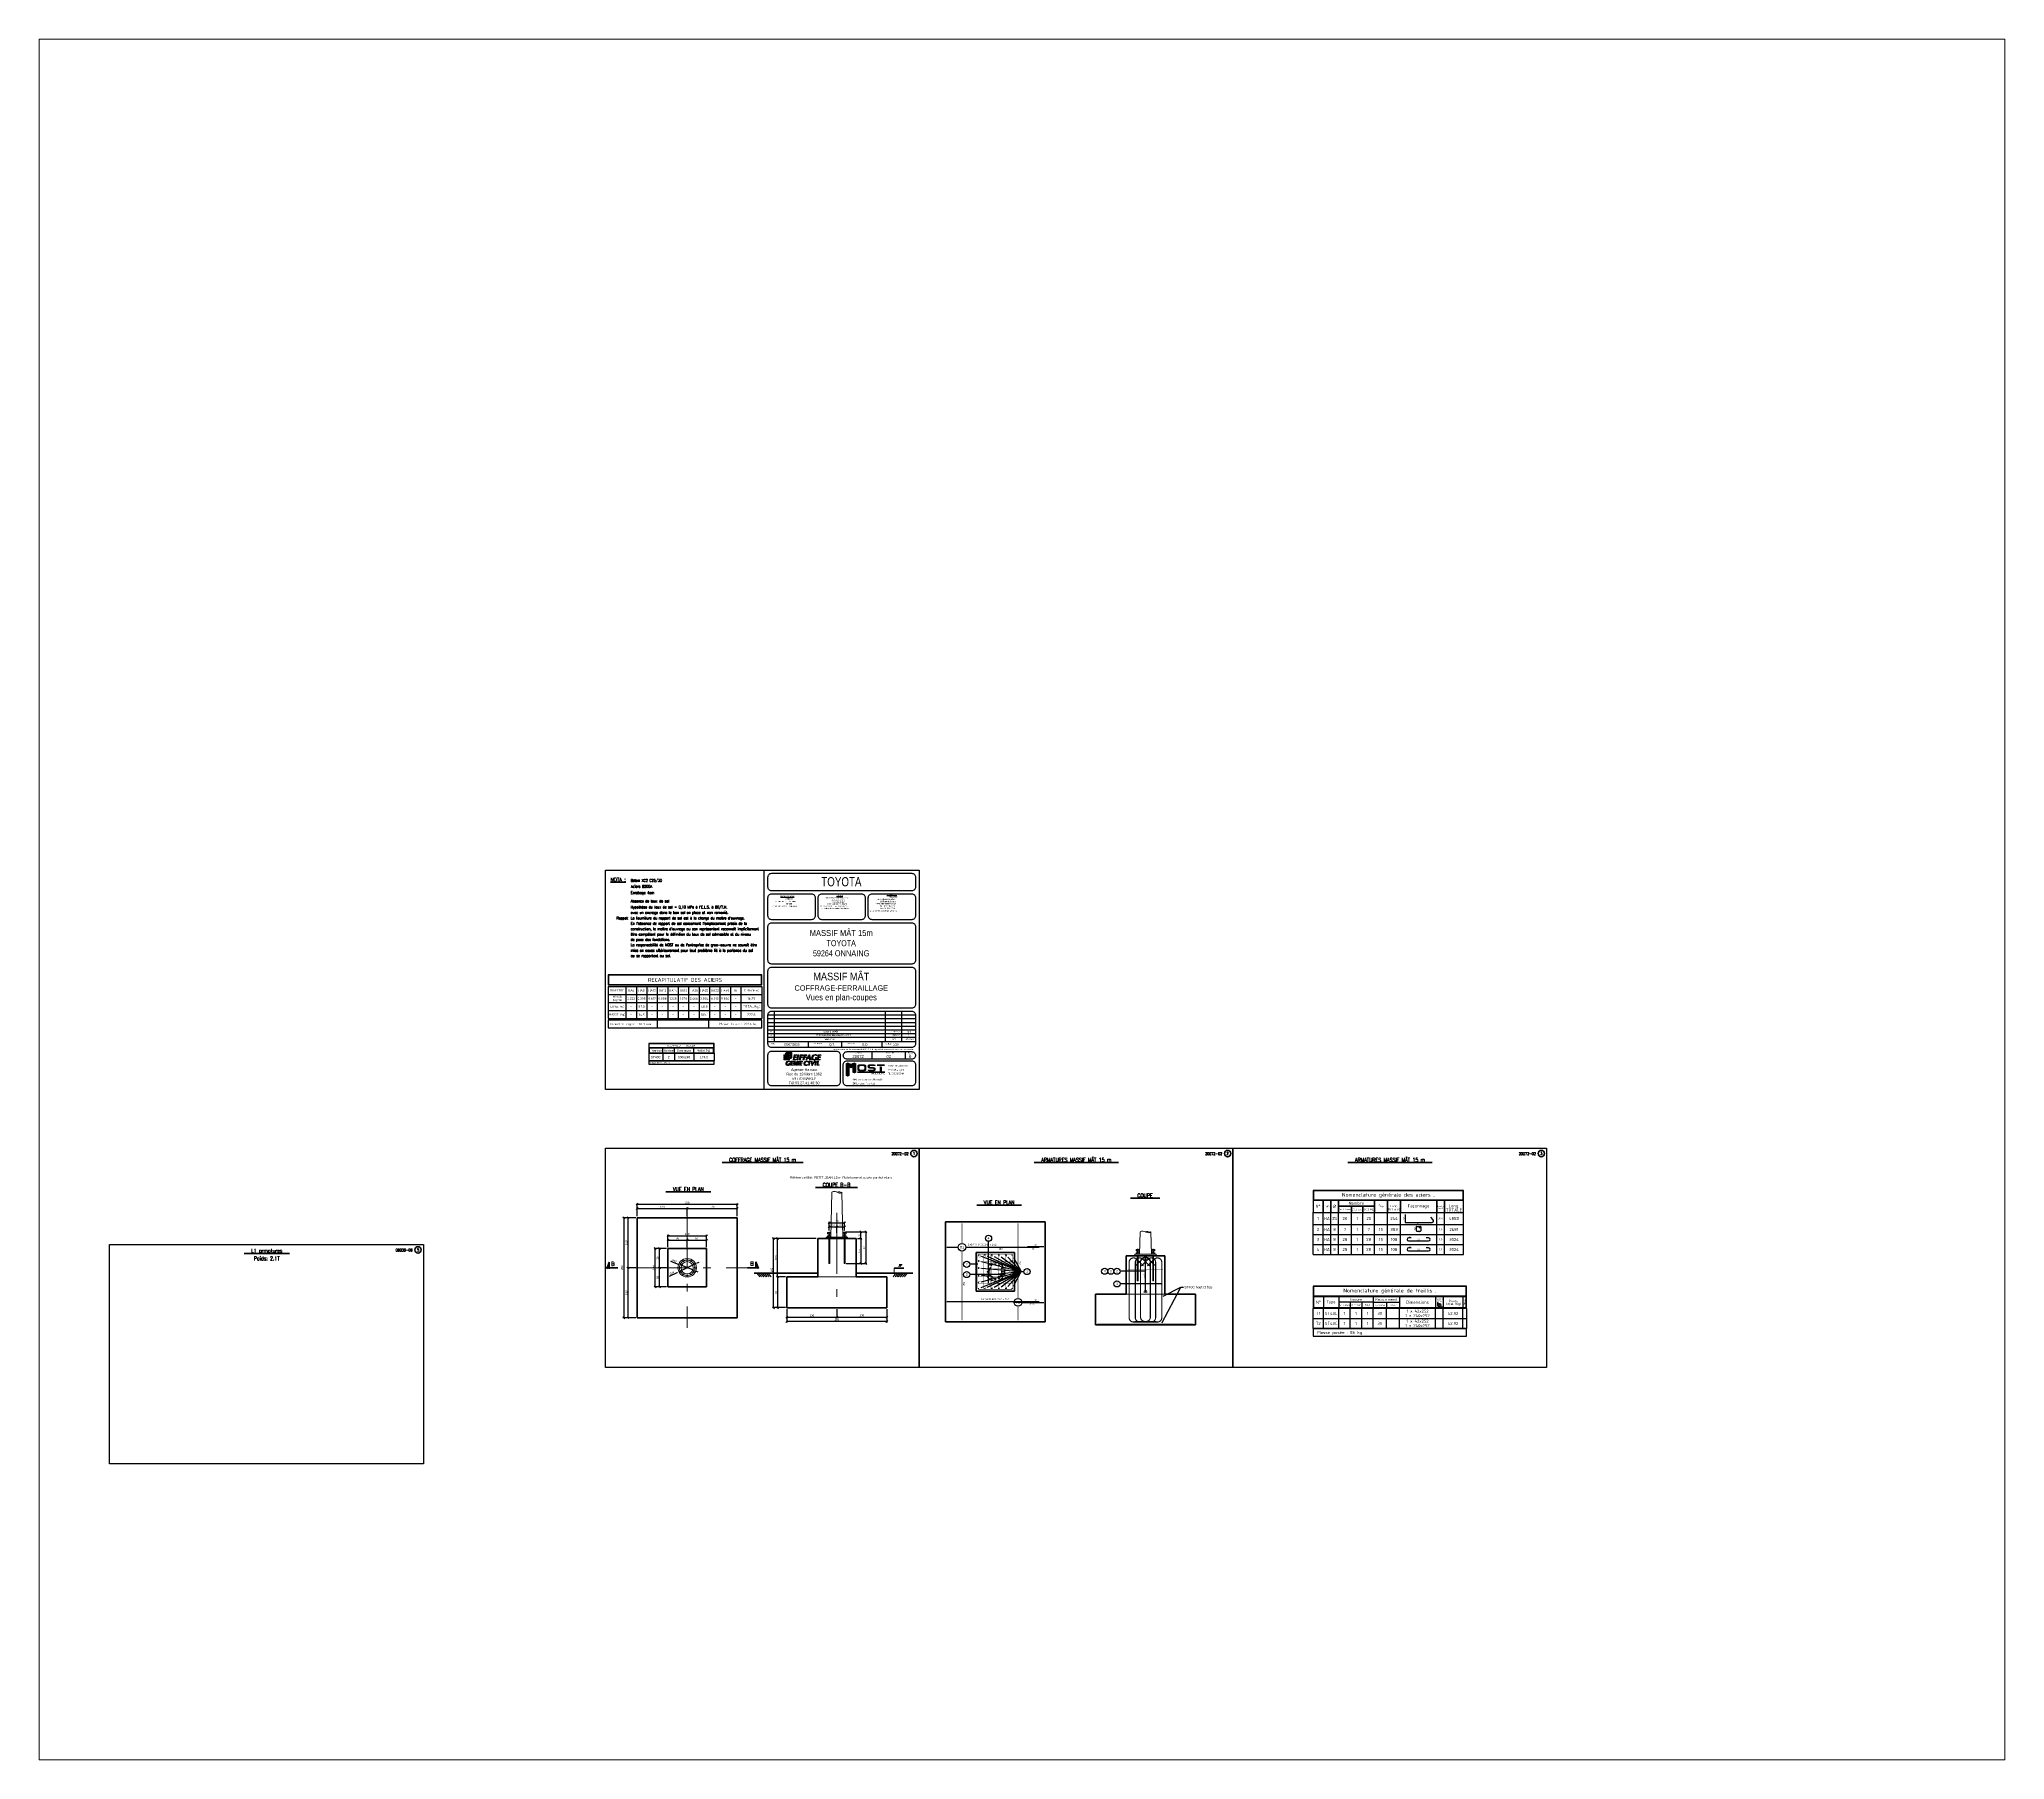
# Paper-space layout 'TRACEUR' of a CAD drawing. Header units: millimetres. Extents: x 0 to 1024, y -2 to 894.
# The model-space entities are those that its viewports show. They can reach past a viewport. Long polylines and large blocks are cut down to what shows.
import ezdxf
from ezdxf.enums import TextEntityAlignment as Align

# ---------------------------------------------------------------- set-up
doc = ezdxf.new("R2010")
doc.units = ezdxf.units.MM
for name, pattern in [('AXES', [20.64, 12.7, -3.175, 1.59, -3.175]), ('CACHE', [4.765, 3.175, -1.59]), ('CACHEX2', [19.05, 12.7, -6.35]), ('CONTINU', [0])]:
    doc.linetypes.add(name, pattern=pattern)
doc.layers.get('Defpoints').update_dxf_attribs({"color": 252})
for name, color, linetype, lineweight in [('Axes', 2, 'AXES', 18), ('Cotation', 4, 'Continuous', 20), ('Reprise', 4, 'Reprise_béton_1', 18), ('Texte_normal', 7, 'Continuous', 50), ('TEXTE_REPERE', 1, 'CONTINU', 35), ('Texte_repère', 1, 'Continuous', 35), ('Texte_titre', 3, 'Continuous', 70), ('Tirets', 5, 'CACHEX2', 18), ('Trait_fin_magenta', 6, 'Continuous', 18), ('Trait_fort', 3, 'Continuous', 70), ('Trait_moy_rouge', 1, 'Continuous', 35), ('Trait_normal', 7, 'Continuous', 50)]:
    doc.layers.add(name, color=color, linetype=linetype, lineweight=lineweight)
for name, color, linetype in [('Calque 1', 7, 'Continuous'), ('CARTOUCHE_CADRE_FIN', 1, 'CONTINU'), ('CARTOUCHE_CADRE_NORMAL', 7, 'CONTINU'), ('CARTOUCHE_TEXTE_FIN', 1, 'CONTINU'), ('CARTOUCHE_TEXTE_FORT', 3, 'CONTINU'), ('CARTOUCHE_TEXTE_NORMAL', 7, 'CONTINU'), ('PROG-ADFER-ACIERS', 1, 'Continuous'), ('PROG-ADFER-COT_ACIERS', 6, 'Continuous'), ('PROG-ADFER-NOMENC', 1, 'Continuous'), ('PROG-ADFER-REPERAGE', 1, 'Continuous'), ('PROG-ADFER-REPERES', 7, 'Continuous'), ('PROG-ADFER-TS_COT_INF', 1, 'Continuous'), ('PROG-ADFER-TS_COT_SUP', 1, 'Continuous'), ('PROG-ADFER-TS_NAPPE_INF', 2, 'Continuous'), ('PROG-ADFER-TS_NAPPE_SUP', 6, 'CACHEX2')]:
    doc.layers.add(name, color=color, linetype=linetype)
doc.styles.add('$$$FER-NOM$$$', font='isocpeur.ttf')
doc.styles.add('$$$FER-TIT$$$', font='isocpeur.ttf')
doc.styles.add('$LIBFER$', font='isocpeur.ttf')
doc.styles.add('COMPLEX', font='complex')
doc.styles.add('RECAP2', font='isocpeur.ttf')
doc.styles.add('ROMANS', font='romans.shx', dxfattribs={"width": 0.8})
doc.styles.add('Romansred', font='Romans.shx', dxfattribs={"width": 0.85})
doc.styles.add('SIMPLEX', font='simplex.shx', dxfattribs={"oblique": 20})
doc.styles.get("Standard").update_dxf_attribs({"font": 'arial.ttf'})
doc.styles.add('TEXTE', font='bgothl.ttf')
doc.linetypes.add('Reprise_béton_1', pattern='A,5,["|",Standard,S=1,R=-30,X=0,Y=0],-1,["|",Standard,S=1,R=30,X=0,Y=0],5,["|",Standard,S=1,R=30,X=0.5,Y=-0.866025],-0.5,["|",Standard,S=1,R=-30,X=0,Y=-0.866025],-0.5', length=12)
doc.dimstyles.new('MOST', dxfattribs={"dimtxt": 2.5, "dimasz": 2.5, "dimexe": 1.3, "dimexo": 2, "dimgap": 1, "dimtad": 0, "dimdsep": 46, "dimtxsty": 'Standard', "dimcen": 2.5, "dimclrd": 256, "dimclre": 256, "dimclrt": 1, "dimadec": 0, "dimazin": 0, "dimtfac": 1, "dimtmove": 0, "dimatfit": 3, "dimfxl": 1, "dimtolj": 1, "dimtzin": 0, "dimarcsym": 0})
doc.dimstyles.new('most20', dxfattribs={"dimscale": 2, "dimtxt": 2.5, "dimasz": 2.5, "dimexe": 1.3, "dimexo": 2, "dimgap": 1, "dimtad": 1, "dimdec": 1, "dimdsep": 46, "dimtxsty": 'Standard', "dimblk": 'OBLIQUE', "dimcen": 2.5, "dimclrt": 1, "dimazin": 2, "dimtfac": 1, "dimtdec": 1, "dimtix": 1, "dimtmove": 2, "dimatfit": 3, "dimfxl": 1, "dimtolj": 1, "dimtzin": 0, "dimarcsym": 0})
doc.dimstyles.new('most25', dxfattribs={"dimscale": 2.5, "dimtxt": 2.5, "dimasz": 2.5, "dimexe": 1.3, "dimexo": 2, "dimgap": 1, "dimtad": 1, "dimdec": 1, "dimdsep": 46, "dimtxsty": 'Standard', "dimblk": 'OBLIQUE', "dimcen": 2.5, "dimclrt": 1, "dimazin": 2, "dimtfac": 1, "dimtdec": 1, "dimtix": 1, "dimtmove": 2, "dimatfit": 3, "dimfxl": 1, "dimtolj": 1, "dimtzin": 0, "dimarcsym": 0})
doc.dimstyles.get("Standard").update_dxf_attribs({"dimtxt": 0.18, "dimasz": 0.18, "dimexe": 0.18, "dimexo": 0.0625, "dimgap": 0.09, "dimtad": 0, "dimtih": 1, "dimtoh": 1, "dimdec": 4, "dimzin": 0, "dimdsep": 46, "dimtxsty": 'Standard', "dimcen": 0.09, "dimadec": 0, "dimazin": 0, "dimtfac": 1, "dimtdec": 4, "dimtofl": 0, "dimtmove": 0, "dimatfit": 3, "dimfxl": 1, "dimtolj": 1, "dimtzin": 0, "dimarcsym": 0})

# ---------------------------------------------------------------- blocks, each defined once
blk = doc.blocks.new('A3 20eme')
at = {"layer": 'Defpoints'}
blk.add_lwpolyline([(-1.3, 570), (815.5, 570), (815.5, -0.9), (-1.3, -0.9)], close=True, dxfattribs=at)
at = {"layer": 'Texte_repère'}
blk.add_circle((801.7, 555.8), 8.25, dxfattribs=at)
at = {"layer": 'Texte_normal', "style": 'ROMANS', "width": 0.8}
blk.add_text('%%U _ L1 armatures _ ', height=10, dxfattribs=at).set_placement((407.8, 548.5), align=Align.CENTER)
at = {"layer": 'Texte_repère', "style": 'ROMANS', "width": 0.8}
blk.add_text('Poids: 2.1T', height=10, dxfattribs=at).set_placement((407.8, 528.5), align=Align.CENTER)
blk.add_text('08038-06', height=7, dxfattribs=at).set_placement((787.5, 549.8), align=Align.BOTTOM_RIGHT)
blk.add_text('5', height=7, dxfattribs=at).set_placement((801.7, 555.8), align=Align.MIDDLE_CENTER)
blk = doc.blocks.new('_Oblique')
at = {"color": 0, "linetype": 'ByBlock', "lineweight": -2}
blk.add_line((-0.5, -0.5), (0.5, 0.5), dxfattribs=at)
blk = doc.blocks.new('*D61')
at = {"layer": 'Cotation', "color": 0, "lineweight": -2, "transparency": 16777216}
for p, q in [((1623, 881.3), (1623, 893.9)), ((1623, 891.3), (1753, 891.3)), ((1753, 871.3), (1753, 893.9))]:
    blk.add_line(p, q, dxfattribs=at)
at = {"layer": 'Defpoints', "color": 0, "transparency": 16777216}
for p in [(1623, 877.3), (1753, 891.3), (1753, 867.3)]:
    blk.add_point(p, dxfattribs=at)
at = {"layer": 'Cotation', "color": 0, "lineweight": -2, "transparency": 16777216, "xscale": 5, "yscale": 5, "zscale": 5, "rotation": 180}
blk.add_blockref('_Oblique', (1623, 891.3), dxfattribs=at)
at = {"layer": 'Cotation', "color": 0, "lineweight": -2, "transparency": 16777216, "xscale": 5, "yscale": 5, "zscale": 5}
blk.add_blockref('_Oblique', (1753, 891.3), dxfattribs=at)
at = {"layer": 'Cotation', "color": 1, "transparency": 16777216, "insert": (1688, 895.9), "char_height": 5, "attachment_point": 5}
blk.add_mtext('\\A1;130', dxfattribs=at)
blk = doc.blocks.new('*D62')
at = {"layer": 'Cotation', "color": 0, "lineweight": -2, "transparency": 16777216}
for p, q in [((1753, 871.3), (1753, 893.9)), ((1753, 891.3), (1883, 891.3)), ((1883, 881.3), (1883, 893.9))]:
    blk.add_line(p, q, dxfattribs=at)
at = {"layer": 'Defpoints', "color": 0, "transparency": 16777216}
for p in [(1883, 891.3), (1883, 877.3), (1753, 867.3)]:
    blk.add_point(p, dxfattribs=at)
at = {"layer": 'Cotation', "color": 0, "lineweight": -2, "transparency": 16777216, "xscale": 5, "yscale": 5, "zscale": 5, "rotation": 180}
blk.add_blockref('_Oblique', (1753, 891.3), dxfattribs=at)
at = {"layer": 'Cotation', "color": 0, "lineweight": -2, "transparency": 16777216, "xscale": 5, "yscale": 5, "zscale": 5}
blk.add_blockref('_Oblique', (1883, 891.3), dxfattribs=at)
at = {"layer": 'Cotation', "color": 1, "transparency": 16777216, "insert": (1818, 895.9), "char_height": 5, "attachment_point": 5}
blk.add_mtext('\\A1;130', dxfattribs=at)
blk = doc.blocks.new('*D63')
at = {"layer": 'Cotation', "color": 0, "lineweight": -2, "transparency": 16777216}
for p, q in [((1623, 871.3), (1623, 904.9)), ((1883, 902.3), (1623, 902.3)), ((1883, 871.3), (1883, 904.9))]:
    blk.add_line(p, q, dxfattribs=at)
at = {"layer": 'Defpoints', "color": 0, "transparency": 16777216}
for p in [(1623, 902.3), (1623, 867.3), (1883, 867.3)]:
    blk.add_point(p, dxfattribs=at)
at = {"layer": 'Cotation', "color": 0, "lineweight": -2, "transparency": 16777216, "xscale": 5, "yscale": 5, "zscale": 5, "rotation": 180}
blk.add_blockref('_Oblique', (1623, 902.3), dxfattribs=at)
at = {"layer": 'Cotation', "color": 0, "lineweight": -2, "transparency": 16777216, "xscale": 5, "yscale": 5, "zscale": 5}
blk.add_blockref('_Oblique', (1883, 902.3), dxfattribs=at)
at = {"layer": 'Cotation', "color": 1, "transparency": 16777216, "insert": (1753, 906.9), "char_height": 5, "attachment_point": 5}
blk.add_mtext('\\A1;260', dxfattribs=at)
blk = doc.blocks.new('*D64')
at = {"layer": 'Cotation', "color": 0, "lineweight": -2, "transparency": 16777216}
for p, q in [((1619, 737.3), (1596.4, 737.3)), ((1599, 607.3), (1599, 737.3)), ((1619, 607.3), (1596.4, 607.3))]:
    blk.add_line(p, q, dxfattribs=at)
at = {"layer": 'Defpoints', "color": 0, "transparency": 16777216}
for p in [(1599, 737.3), (1623, 737.3), (1623, 607.3)]:
    blk.add_point(p, dxfattribs=at)
at = {"layer": 'Cotation', "color": 0, "lineweight": -2, "transparency": 16777216, "xscale": 5, "yscale": 5, "zscale": 5}
for p, rotation in [((1599, 737.3), 90), ((1599, 607.3), 270)]:
    blk.add_blockref('_Oblique', p, dxfattribs=dict(at, rotation=rotation))
at = {"layer": 'Cotation', "color": 1, "transparency": 16777216, "insert": (1594.4, 672.3), "char_height": 5, "attachment_point": 5, "rotation": 90}
blk.add_mtext('\\A1;130', dxfattribs=at)
blk = doc.blocks.new('*D65')
at = {"layer": 'Cotation', "color": 0, "lineweight": -2, "transparency": 16777216}
for p, q in [((1619, 867.3), (1596.4, 867.3)), ((1599, 737.3), (1599, 867.3)), ((1619, 737.3), (1596.4, 737.3))]:
    blk.add_line(p, q, dxfattribs=at)
at = {"layer": 'Defpoints', "color": 0, "transparency": 16777216}
for p in [(1599, 867.3), (1623, 867.3), (1623, 737.3)]:
    blk.add_point(p, dxfattribs=at)
at = {"layer": 'Cotation', "color": 0, "lineweight": -2, "transparency": 16777216, "xscale": 5, "yscale": 5, "zscale": 5}
for p, rotation in [((1599, 867.3), 90), ((1599, 737.3), 270)]:
    blk.add_blockref('_Oblique', p, dxfattribs=dict(at, rotation=rotation))
at = {"layer": 'Cotation', "color": 1, "transparency": 16777216, "insert": (1594.4, 802.3), "char_height": 5, "attachment_point": 5, "rotation": 90}
blk.add_mtext('\\A1;130', dxfattribs=at)
blk = doc.blocks.new('*D66')
at = {"layer": 'Cotation', "color": 0, "lineweight": -2, "transparency": 16777216}
for p, q in [((1619, 867.3), (1585.4, 867.3)), ((1588, 867.3), (1588, 607.3)), ((1619, 607.3), (1585.4, 607.3))]:
    blk.add_line(p, q, dxfattribs=at)
at = {"layer": 'Defpoints', "color": 0, "transparency": 16777216}
for p in [(1623, 867.3), (1588, 607.3), (1623, 607.3)]:
    blk.add_point(p, dxfattribs=at)
at = {"layer": 'Cotation', "color": 0, "lineweight": -2, "transparency": 16777216, "xscale": 5, "yscale": 5, "zscale": 5}
for p, rotation in [((1588, 867.3), 90), ((1588, 607.3), 270)]:
    blk.add_blockref('_Oblique', p, dxfattribs=dict(at, rotation=rotation))
at = {"layer": 'Cotation', "color": 1, "transparency": 16777216, "insert": (1583.4, 737.3), "char_height": 5, "attachment_point": 5, "rotation": 90}
blk.add_mtext('\\A1;260', dxfattribs=at)
blk = doc.blocks.new('Terrain_naturel')
for p, q in [((7.3, 0), (0, -9.3)), ((12.3, 0), (5, -9.3)), ((17.3, 0), (10, -9.3)), ((17.3, 0), (22.1, -6.1)), ((26.9, 0), (19.6, -9.3)), ((22.3, 0), (24.6, -2.9)), ((31.9, 0), (24.6, -9.3)), ((36.9, 0), (29.6, -9.3)), ((12.3, -6.3), (14.6, -9.3)), ((14.8, -3.2), (19.6, -9.3))]:
    blk.add_line(p, q)
blk = doc.blocks.new('Coupe_horizontale_bas')
at = {"layer": 'Texte_titre'}
for p, q in [((0, 0), (-150, 0)), ((-144, -10), (-112, 76)), ((-112, -10), (-112, 76))]:
    blk.add_line(p, q, dxfattribs=at)
at = {"layer": 'Texte_titre', "style": 'COMPLEX'}
blk.add_attdef('N°', text='', height=50, dxfattribs=at).set_placement((-87, 53), align=Align.MIDDLE_LEFT)
blk = doc.blocks.new('*D50')
at = {"layer": 'Cotation', "color": 0, "lineweight": -2, "transparency": 16777216}
for p, q in [((2008.8, 713.4), (1985.9, 713.4)), ((1988.5, 713.4), (1988.5, 633.4)), ((2008.8, 633.4), (1985.9, 633.4))]:
    blk.add_line(p, q, dxfattribs=at)
at = {"layer": 'Defpoints', "color": 0, "transparency": 16777216}
for p in [(2012.8, 713.4), (1988.5, 633.4), (2012.8, 633.4)]:
    blk.add_point(p, dxfattribs=at)
at = {"layer": 'Cotation', "color": 0, "lineweight": -2, "transparency": 16777216, "xscale": 5, "yscale": 5, "zscale": 5}
for p, rotation in [((1988.5, 713.4), 90), ((1988.5, 633.4), 270)]:
    blk.add_blockref('_Oblique', p, dxfattribs=dict(at, rotation=rotation))
at = {"layer": 'Cotation', "color": 1, "transparency": 16777216, "insert": (1984, 673.4), "char_height": 5, "attachment_point": 5, "rotation": 90}
blk.add_mtext('\\A1;80', dxfattribs=at)
blk = doc.blocks.new('*D51')
at = {"layer": 'Cotation', "color": 0, "lineweight": -2, "transparency": 16777216}
for p, q in [((2012.8, 629.4), (2012.8, 606)), ((2142.8, 629.4), (2142.8, 606)), ((2012.8, 608.6), (2142.8, 608.6))]:
    blk.add_line(p, q, dxfattribs=at)
at = {"layer": 'Defpoints', "color": 0, "transparency": 16777216}
for p in [(2012.8, 633.4), (2142.8, 633.4), (2142.8, 608.6)]:
    blk.add_point(p, dxfattribs=at)
at = {"layer": 'Cotation', "color": 0, "lineweight": -2, "transparency": 16777216, "xscale": 5, "yscale": 5, "zscale": 5, "rotation": 180}
blk.add_blockref('_Oblique', (2012.8, 608.6), dxfattribs=at)
at = {"layer": 'Cotation', "color": 0, "lineweight": -2, "transparency": 16777216, "xscale": 5, "yscale": 5, "zscale": 5}
blk.add_blockref('_Oblique', (2142.8, 608.6), dxfattribs=at)
at = {"layer": 'Cotation', "color": 1, "transparency": 16777216, "insert": (2077.8, 613.2), "char_height": 5, "attachment_point": 5}
blk.add_mtext('\\A1;130', dxfattribs=at)
blk = doc.blocks.new('*D52')
at = {"layer": 'Cotation', "color": 0, "lineweight": -2, "transparency": 16777216}
for p, q in [((2142.8, 629.4), (2142.8, 606)), ((2272.8, 629.4), (2272.8, 606)), ((2142.8, 608.6), (2272.8, 608.6))]:
    blk.add_line(p, q, dxfattribs=at)
at = {"layer": 'Defpoints', "color": 0, "transparency": 16777216}
for p in [(2142.8, 633.4), (2272.8, 633.4), (2272.8, 608.6)]:
    blk.add_point(p, dxfattribs=at)
at = {"layer": 'Cotation', "color": 0, "lineweight": -2, "transparency": 16777216, "xscale": 5, "yscale": 5, "zscale": 5, "rotation": 180}
blk.add_blockref('_Oblique', (2142.8, 608.6), dxfattribs=at)
at = {"layer": 'Cotation', "color": 0, "lineweight": -2, "transparency": 16777216, "xscale": 5, "yscale": 5, "zscale": 5}
blk.add_blockref('_Oblique', (2272.8, 608.6), dxfattribs=at)
at = {"layer": 'Cotation', "color": 1, "transparency": 16777216, "insert": (2207.8, 613.2), "char_height": 5, "attachment_point": 5}
blk.add_mtext('\\A1;130', dxfattribs=at)
blk = doc.blocks.new('*D53')
at = {"layer": 'Cotation', "color": 0, "lineweight": -2, "transparency": 16777216}
for p, q in [((2012.8, 629.4), (2012.8, 595)), ((2272.8, 629.4), (2272.8, 595)), ((2272.8, 597.6), (2012.8, 597.6))]:
    blk.add_line(p, q, dxfattribs=at)
at = {"layer": 'Defpoints', "color": 0, "transparency": 16777216}
for p in [(2012.8, 633.4), (2272.8, 633.4), (2012.8, 597.6)]:
    blk.add_point(p, dxfattribs=at)
at = {"layer": 'Cotation', "color": 0, "lineweight": -2, "transparency": 16777216, "xscale": 5, "yscale": 5, "zscale": 5, "rotation": 180}
blk.add_blockref('_Oblique', (2012.8, 597.6), dxfattribs=at)
at = {"layer": 'Cotation', "color": 0, "lineweight": -2, "transparency": 16777216, "xscale": 5, "yscale": 5, "zscale": 5}
blk.add_blockref('_Oblique', (2272.8, 597.6), dxfattribs=at)
at = {"layer": 'Cotation', "color": 1, "transparency": 16777216, "insert": (2142.8, 602.2), "char_height": 5, "attachment_point": 5}
blk.add_mtext('\\A1;260', dxfattribs=at)
blk = doc.blocks.new('*D54')
at = {"layer": 'Cotation', "color": 0, "lineweight": -2, "transparency": 16777216}
for p, q in [((1709.6, 754.1), (1729.7, 746.3)), ((1771.7, 730.1), (1734.4, 744.5)), ((1776.3, 728.3), (1781, 726.5))]:
    blk.add_line(p, q, dxfattribs=at)
at = {"layer": 'Cotation', "color": 0, "transparency": 16777216}
for points in [[(1730, 747.1), (1729.4, 745.5), (1734.4, 744.5)], [(1776.6, 729.1), (1776, 727.5), (1771.7, 730.1)]]:
    blk.add_solid(points, dxfattribs=at)
at = {"layer": 'Defpoints', "color": 0, "transparency": 16777216}
for p in [(1734.4, 744.5), (1771.7, 730.1)]:
    blk.add_point(p, dxfattribs=at)
at = {"layer": 'Cotation', "color": 1, "transparency": 16777216, "insert": (1719, 755.5), "char_height": 5, "attachment_point": 5, "rotation": 338.8779}
blk.add_mtext('\\A1;∅40', dxfattribs=at)
blk = doc.blocks.new('*D55')
at = {"layer": 'Cotation', "color": 0, "lineweight": -2, "transparency": 16777216}
for p, q in [((1707.3, 715.7), (1726.8, 724.9)), ((1774.7, 747.6), (1731.3, 727)), ((1779.2, 749.7), (1783.8, 751.9))]:
    blk.add_line(p, q, dxfattribs=at)
at = {"layer": 'Cotation', "color": 0, "transparency": 16777216}
for points in [[(1726.5, 725.7), (1727.2, 724.2), (1731.3, 727)], [(1778.9, 750.5), (1779.6, 749), (1774.7, 747.6)]]:
    blk.add_solid(points, dxfattribs=at)
at = {"layer": 'Defpoints', "color": 0, "transparency": 16777216}
for p in [(1731.3, 727), (1774.7, 747.6)]:
    blk.add_point(p, dxfattribs=at)
at = {"layer": 'Cotation', "color": 1, "transparency": 16777216, "insert": (1712.8, 723.5), "char_height": 5, "attachment_point": 5, "rotation": 25.3335}
blk.add_mtext('\\A1;∅48', dxfattribs=at)
blk = doc.blocks.new('*D56')
at = {"layer": 'Cotation', "color": 0, "lineweight": -2, "transparency": 16777216}
for p, q in [((2122.7, 834.4), (2122.7, 846.1)), ((2122.7, 843.5), (2142.8, 843.5)), ((2142.8, 828.1), (2142.8, 846.1))]:
    blk.add_line(p, q, dxfattribs=at)
at = {"layer": 'Defpoints', "color": 0, "transparency": 16777216}
for p in [(2122.7, 830.4), (2142.8, 843.5), (2142.8, 824.1)]:
    blk.add_point(p, dxfattribs=at)
at = {"layer": 'Cotation', "color": 0, "lineweight": -2, "transparency": 16777216, "xscale": 5, "yscale": 5, "zscale": 5, "rotation": 180}
blk.add_blockref('_Oblique', (2122.7, 843.5), dxfattribs=at)
at = {"layer": 'Cotation', "color": 0, "lineweight": -2, "transparency": 16777216, "xscale": 5, "yscale": 5, "zscale": 5}
blk.add_blockref('_Oblique', (2142.8, 843.5), dxfattribs=at)
at = {"layer": 'Cotation', "color": 1, "transparency": 16777216, "insert": (2132.8, 848.1), "char_height": 5, "attachment_point": 5}
blk.add_mtext('\\A1;20', dxfattribs=at)
blk = doc.blocks.new('*D57')
at = {"layer": 'Cotation', "color": 0, "lineweight": -2, "transparency": 16777216}
for p, q in [((2196.8, 813.4), (2208, 813.4)), ((2205.4, 813.4), (2205.4, 748.4)), ((2166.8, 748.4), (2208, 748.4))]:
    blk.add_line(p, q, dxfattribs=at)
at = {"layer": 'Defpoints', "color": 0, "transparency": 16777216}
for p in [(2192.8, 813.4), (2162.8, 748.4), (2205.4, 748.4)]:
    blk.add_point(p, dxfattribs=at)
at = {"layer": 'Cotation', "color": 0, "lineweight": -2, "transparency": 16777216, "xscale": 5, "yscale": 5, "zscale": 5}
for p, rotation in [((2205.4, 813.4), 90), ((2205.4, 748.4), 270)]:
    blk.add_blockref('_Oblique', p, dxfattribs=dict(at, rotation=rotation))
at = {"layer": 'Cotation', "color": 1, "transparency": 16777216, "insert": (2200.8, 780.9), "char_height": 5, "attachment_point": 5, "rotation": 90}
blk.add_mtext('\\A1;65', dxfattribs=at)
blk = doc.blocks.new('*D58')
at = {"layer": 'Cotation', "color": 0, "lineweight": -2, "transparency": 16777216}
for p, q in [((2142.8, 828.1), (2142.8, 846.1)), ((2142.8, 843.5), (2162.8, 843.5)), ((2162.8, 834.4), (2162.8, 846.1))]:
    blk.add_line(p, q, dxfattribs=at)
at = {"layer": 'Defpoints', "color": 0, "transparency": 16777216}
for p in [(2142.8, 824.1), (2162.8, 843.5), (2162.8, 830.4)]:
    blk.add_point(p, dxfattribs=at)
at = {"layer": 'Cotation', "color": 0, "lineweight": -2, "transparency": 16777216, "xscale": 5, "yscale": 5, "zscale": 5, "rotation": 180}
blk.add_blockref('_Oblique', (2142.8, 843.5), dxfattribs=at)
at = {"layer": 'Cotation', "color": 0, "lineweight": -2, "transparency": 16777216, "xscale": 5, "yscale": 5, "zscale": 5}
blk.add_blockref('_Oblique', (2162.8, 843.5), dxfattribs=at)
at = {"layer": 'Cotation', "color": 1, "transparency": 16777216, "insert": (2152.8, 848.1), "char_height": 5, "attachment_point": 5}
blk.add_mtext('\\A1;20', dxfattribs=at)
blk = doc.blocks.new('*D59')
at = {"layer": 'Cotation', "color": 0, "lineweight": -2, "transparency": 16777216}
for p, q in [((2166.8, 830.4), (2208, 830.4)), ((2205.4, 813.4), (2205.4, 830.4)), ((2196.8, 813.4), (2208, 813.4))]:
    blk.add_line(p, q, dxfattribs=at)
at = {"layer": 'Defpoints', "color": 0, "transparency": 16777216}
for p in [(2162.8, 830.4), (2205.4, 830.4), (2192.8, 813.4)]:
    blk.add_point(p, dxfattribs=at)
at = {"layer": 'Cotation', "color": 0, "lineweight": -2, "transparency": 16777216, "xscale": 5, "yscale": 5, "zscale": 5}
for p, rotation in [((2205.4, 830.4), 90), ((2205.4, 813.4), 270)]:
    blk.add_blockref('_Oblique', p, dxfattribs=dict(at, rotation=rotation))
at = {"layer": 'Cotation', "color": 1, "transparency": 16777216, "insert": (2200.9, 821.9), "char_height": 5, "attachment_point": 5, "rotation": 90}
blk.add_mtext('\\A1;17', dxfattribs=at)
blk = doc.blocks.new('*D60')
at = {"layer": 'Cotation', "color": 0, "lineweight": -2, "transparency": 16777216}
for p, q in [((2165.6, 830.4), (2221.1, 830.4)), ((2218.5, 830.4), (2218.5, 748.4)), ((2166.8, 748.4), (2221.1, 748.4))]:
    blk.add_line(p, q, dxfattribs=at)
at = {"layer": 'Defpoints', "color": 0, "transparency": 16777216}
for p in [(2161.6, 830.4), (2162.8, 748.4), (2218.5, 748.4)]:
    blk.add_point(p, dxfattribs=at)
at = {"layer": 'Cotation', "color": 0, "lineweight": -2, "transparency": 16777216, "xscale": 5, "yscale": 5, "zscale": 5}
for p, rotation in [((2218.5, 830.4), 90), ((2218.5, 748.4), 270)]:
    blk.add_blockref('_Oblique', p, dxfattribs=dict(at, rotation=rotation))
at = {"layer": 'Cotation', "color": 1, "transparency": 16777216, "insert": (2213.9, 789.4), "char_height": 5, "attachment_point": 5, "rotation": 90}
blk.add_mtext('\\A1;82', dxfattribs=at)
blk = doc.blocks.new('*D49')
at = {"layer": 'Cotation', "color": 0, "lineweight": -2, "transparency": 16777216}
for p, q in [((2122.7, 834.4), (2122.7, 857.1)), ((2122.7, 854.5), (2162.8, 854.5)), ((2162.8, 834.4), (2162.8, 857.1))]:
    blk.add_line(p, q, dxfattribs=at)
at = {"layer": 'Defpoints', "color": 0, "transparency": 16777216}
for p in [(2122.7, 830.4), (2162.8, 854.5), (2162.8, 830.4)]:
    blk.add_point(p, dxfattribs=at)
at = {"layer": 'Cotation', "color": 0, "lineweight": -2, "transparency": 16777216, "xscale": 5, "yscale": 5, "zscale": 5, "rotation": 180}
blk.add_blockref('_Oblique', (2122.7, 854.5), dxfattribs=at)
at = {"layer": 'Cotation', "color": 0, "lineweight": -2, "transparency": 16777216, "xscale": 5, "yscale": 5, "zscale": 5}
blk.add_blockref('_Oblique', (2162.8, 854.5), dxfattribs=at)
at = {"layer": 'Cotation', "color": 1, "transparency": 16777216, "insert": (2142.8, 859.1), "char_height": 5, "attachment_point": 5}
blk.add_mtext('\\A1;40', dxfattribs=at)
blk = doc.blocks.new('A$C50473DD2')
at = {"layer": 'Calque 1', "true_color": 0x878786}
h = blk.add_hatch(color=252, dxfattribs=at)
h.dxf.hatch_style = 2
h.paths.add_polyline_path([(4.87, -0.95), (4.39, -0.72), (3.04, -1.35), (1.71, -0.72), (1.22, -0.95), (0.69, -1.2), (3.05, -2.31), (5.4, -1.2)])
at = {"layer": 'Calque 1', "true_color": 0x5a5c5e}
h = blk.add_hatch(color=251, dxfattribs=at)
h.dxf.hatch_style = 2
h.paths.add_polyline_path([(1.55, -2.62), (3.05, -3.32), (3.05, -2.31), (0.69, -1.2), (0.69, -6.53), (1.55, -6.94)])
at = {"layer": 'Calque 1', "true_color": 0xc6c6c5}
h = blk.add_hatch(color=9, dxfattribs=at)
h.dxf.hatch_style = 2
h.paths.add_polyline_path([(2.42, -3.02), (1.55, -2.62), (1.55, -6.94), (2.42, -6.54)])
at = {"layer": 'Calque 1', "true_color": 0x5a5c5e}
h = blk.add_hatch(color=251, dxfattribs=at)
h.dxf.hatch_style = 2
h.paths.add_polyline_path([(4.54, -2.62), (3.05, -3.32), (3.05, -2.31), (5.4, -1.2), (5.41, -5.14), (4.54, -5.54)])
at = {"layer": 'Calque 1', "true_color": 0xc6c6c5}
h = blk.add_hatch(color=9, dxfattribs=at)
h.dxf.hatch_style = 2
h.paths.add_polyline_path([(4.54, -2.62), (3.68, -3.02), (3.68, -5.13), (4.54, -5.54), (4.54, -3.63)])
at = {"layer": 'Calque 1', "true_color": 0x878786}
h = blk.add_hatch(color=252, dxfattribs=at)
h.dxf.hatch_style = 2
edge = h.paths.add_edge_path()
edge.add_spline(control_points=[(6.76, -1.59), (6.76, -1.59), (8.82, -1.59), (8.82, -1.59), (9.44, -1.59), (9.75, -1.87), (9.75, -2.42), (9.75, -2.42), (9.75, -3.76), (9.75, -3.76), (9.75, -4.31), (9.44, -4.58), (8.82, -4.58), (8.82, -4.58), (6.76, -4.58), (6.76, -4.58), (6.14, -4.58), (5.83, -4.31), (5.83, -3.76), (5.83, -3.76), (5.83, -2.42), (5.83, -2.42), (5.83, -1.87), (6.14, -1.59), (6.76, -1.59)], knot_values=[0, 0, 0, 0, 1, 1, 1, 2, 2, 2, 3, 3, 3, 4, 4, 4, 5, 5, 5, 6, 6, 6, 7, 7, 7, 8, 8, 8, 8], degree=3, periodic=0)
edge = h.paths.add_edge_path()
edge.add_spline(control_points=[(6.76, -2.62), (6.76, -2.62), (6.76, -3.55), (6.76, -3.55), (6.76, -3.76), (6.9, -3.86), (7.17, -3.86), (7.17, -3.86), (8.41, -3.86), (8.41, -3.86), (8.69, -3.86), (8.82, -3.76), (8.82, -3.55), (8.82, -3.55), (8.82, -2.62), (8.82, -2.62), (8.82, -2.42), (8.69, -2.31), (8.41, -2.31), (8.41, -2.31), (7.17, -2.31), (7.17, -2.31), (6.9, -2.31), (6.76, -2.42), (6.76, -2.62)], knot_values=[0, 0, 0, 0, 1, 1, 1, 2, 2, 2, 3, 3, 3, 4, 4, 4, 5, 5, 5, 6, 6, 6, 7, 7, 7, 8, 8, 8, 8], degree=3, periodic=0)
at = {"layer": 'Calque 1', "true_color": 0x5a5c5e}
h = blk.add_hatch(color=251, dxfattribs=at)
h.dxf.hatch_style = 2
edge = h.paths.add_edge_path()
edge.add_spline(control_points=[(11.19, -1.59), (11.19, -1.59), (12.95, -1.59), (12.95, -1.59), (13.57, -1.59), (13.88, -1.83), (13.88, -2.31), (13.88, -2.31), (11.61, -2.31), (11.61, -2.31), (11.33, -2.31), (11.2, -2.38), (11.2, -2.52), (11.2, -2.52), (11.2, -2.52), (11.2, -2.52), (11.2, -2.62), (11.33, -2.67), (11.61, -2.67), (11.61, -2.67), (12.95, -2.78), (12.95, -2.78), (13.57, -2.85), (13.88, -3.12), (13.88, -3.6), (13.88, -3.6), (13.88, -3.76), (13.88, -3.76), (13.88, -4.31), (13.57, -4.58), (12.95, -4.58), (12.95, -4.58), (11.19, -4.58), (11.19, -4.58), (10.58, -4.58), (10.27, -4.34), (10.27, -3.86), (10.27, -3.86), (12.64, -3.86), (12.64, -3.86), (12.84, -3.86), (12.95, -3.79), (12.95, -3.65), (12.95, -3.55), (12.85, -3.5), (12.64, -3.5), (12.64, -3.5), (11.19, -3.4), (11.19, -3.4), (10.58, -3.33), (10.27, -3.05), (10.27, -2.57), (10.27, -2.57), (10.27, -2.42), (10.27, -2.42), (10.27, -1.87), (10.58, -1.59), (11.19, -1.59)], knot_values=[0, 0, 0, 0, 1, 1, 1, 2, 2, 2, 3, 3, 3, 4, 4, 4, 5, 5, 5, 6, 6, 6, 7, 7, 7, 8, 8, 8, 9, 9, 9, 10, 10, 10, 11, 11, 11, 12, 12, 12, 13, 13, 13, 14, 14, 14, 15, 15, 15, 16, 16, 16, 17, 17, 17, 18, 18, 18, 19, 19, 19, 19], degree=3, periodic=0)
h = blk.add_hatch(color=251, dxfattribs=at)
h.dxf.hatch_style = 2
h.paths.add_polyline_path([(11.95, -5.17), (12.07, -5.17), (12.07, -5.87), (11.95, -5.87)])
at = {"layer": 'Calque 1', "true_color": 0x878786}
h = blk.add_hatch(color=252, dxfattribs=at)
h.dxf.hatch_style = 2
h.paths.add_polyline_path([(12.27, -5.17), (12.4, -5.17), (12.72, -5.69), (12.72, -5.69), (12.72, -5.17), (12.84, -5.17), (12.84, -5.87), (12.71, -5.87), (12.39, -5.36), (12.38, -5.36), (12.38, -5.87), (12.27, -5.87)])
h = blk.add_hatch(color=252, dxfattribs=at)
h.dxf.hatch_style = 2
edge = h.paths.add_edge_path()
edge.add_spline(control_points=[(13.65, -5.87), (13.65, -5.87), (13.57, -5.87), (13.57, -5.87), (13.57, -5.87), (13.55, -5.79), (13.55, -5.79), (13.52, -5.83), (13.48, -5.85), (13.45, -5.87), (13.42, -5.88), (13.38, -5.89), (13.34, -5.89), (13.28, -5.89), (13.24, -5.88), (13.2, -5.86), (13.15, -5.84), (13.12, -5.82), (13.09, -5.78), (13.06, -5.75), (13.04, -5.71), (13.02, -5.66), (13.01, -5.62), (13, -5.57), (13, -5.52), (13, -5.47), (13.01, -5.42), (13.02, -5.38), (13.04, -5.33), (13.06, -5.3), (13.09, -5.26), (13.12, -5.23), (13.15, -5.2), (13.2, -5.18), (13.24, -5.16), (13.28, -5.15), (13.34, -5.15), (13.38, -5.15), (13.41, -5.16), (13.45, -5.17), (13.48, -5.18), (13.51, -5.19), (13.54, -5.21), (13.57, -5.23), (13.59, -5.26), (13.61, -5.29), (13.62, -5.32), (13.63, -5.35), (13.64, -5.39), (13.64, -5.39), (13.52, -5.39), (13.52, -5.39), (13.52, -5.37), (13.51, -5.35), (13.5, -5.33), (13.49, -5.31), (13.47, -5.3), (13.46, -5.29), (13.44, -5.28), (13.42, -5.27), (13.4, -5.26), (13.38, -5.26), (13.36, -5.25), (13.34, -5.25), (13.3, -5.25), (13.27, -5.26), (13.24, -5.28), (13.21, -5.29), (13.19, -5.31), (13.17, -5.34), (13.16, -5.36), (13.14, -5.39), (13.14, -5.42), (13.13, -5.45), (13.12, -5.49), (13.12, -5.52), (13.12, -5.55), (13.13, -5.59), (13.14, -5.62), (13.14, -5.65), (13.16, -5.68), (13.17, -5.71), (13.19, -5.73), (13.21, -5.75), (13.24, -5.77), (13.27, -5.78), (13.3, -5.79), (13.34, -5.79), (13.37, -5.79), (13.4, -5.79), (13.42, -5.78), (13.45, -5.77), (13.47, -5.76), (13.48, -5.74), (13.5, -5.72), (13.51, -5.7), (13.52, -5.68), (13.53, -5.65), (13.53, -5.63), (13.53, -5.6), (13.53, -5.6), (13.35, -5.6), (13.35, -5.6), (13.35, -5.6), (13.35, -5.5), (13.35, -5.5), (13.35, -5.5), (13.65, -5.5), (13.65, -5.5), (13.65, -5.5), (13.65, -5.87), (13.65, -5.87)], knot_values=[0, 0, 0, 0, 1, 1, 1, 2, 2, 2, 3, 3, 3, 4, 4, 4, 5, 5, 5, 6, 6, 6, 7, 7, 7, 8, 8, 8, 9, 9, 9, 10, 10, 10, 11, 11, 11, 12, 12, 12, 13, 13, 13, 14, 14, 14, 15, 15, 15, 16, 16, 16, 17, 17, 17, 18, 18, 18, 19, 19, 19, 20, 20, 20, 21, 21, 21, 22, 22, 22, 23, 23, 23, 24, 24, 24, 25, 25, 25, 26, 26, 26, 27, 27, 27, 28, 28, 28, 29, 29, 29, 30, 30, 30, 31, 31, 31, 32, 32, 32, 33, 33, 33, 34, 34, 34, 35, 35, 35, 36, 36, 36, 37, 37, 37, 37], degree=3, periodic=0)
h = blk.add_hatch(color=252, dxfattribs=at)
h.dxf.hatch_style = 2
h.paths.add_polyline_path([(13.83, -5.17), (14.34, -5.17), (14.34, -5.28), (13.95, -5.28), (13.95, -5.46), (14.31, -5.46), (14.31, -5.56), (13.95, -5.56), (13.95, -5.77), (14.34, -5.77), (14.34, -5.87), (13.83, -5.87)])
h = blk.add_hatch(color=252, dxfattribs=at)
h.dxf.hatch_style = 2
h.paths.add_polyline_path([(14.39, -1.59), (17.79, -1.59), (17.79, -2.31), (14.39, -2.31)])
h.paths.add_polyline_path([(15.63, -2.42), (16.56, -2.62), (16.56, -4.58), (15.63, -4.58)])
h = blk.add_hatch(color=252, dxfattribs=at)
h.dxf.hatch_style = 2
h.paths.add_polyline_path([(14.5, -5.17), (14.63, -5.17), (14.95, -5.69), (14.95, -5.69), (14.95, -5.17), (15.07, -5.17), (15.07, -5.87), (14.94, -5.87), (14.62, -5.36), (14.61, -5.36), (14.61, -5.87), (14.5, -5.87)])
at = {"layer": 'Calque 1', "true_color": 0x5a5c5e}
h = blk.add_hatch(color=251, dxfattribs=at)
h.dxf.hatch_style = 2
h.paths.add_polyline_path([(15.26, -5.17), (15.39, -5.17), (15.39, -5.87), (15.26, -5.87)])
at = {"layer": 'Calque 1', "true_color": 0x878786}
h = blk.add_hatch(color=252, dxfattribs=at)
h.dxf.hatch_style = 2
h.paths.add_polyline_path([(15.59, -5.17), (16.09, -5.17), (16.09, -5.28), (15.71, -5.28), (15.71, -5.46), (16.07, -5.46), (16.07, -5.56), (15.71, -5.56), (15.71, -5.77), (16.1, -5.77), (16.1, -5.87), (15.59, -5.87)])
h = blk.add_hatch(color=252, dxfattribs=at)
h.dxf.hatch_style = 2
edge = h.paths.add_edge_path()
edge.add_spline(control_points=[(16.26, -5.17), (16.26, -5.17), (16.59, -5.17), (16.59, -5.17), (16.67, -5.17), (16.73, -5.19), (16.77, -5.22), (16.81, -5.25), (16.83, -5.3), (16.83, -5.36), (16.83, -5.39), (16.82, -5.42), (16.81, -5.44), (16.8, -5.46), (16.79, -5.48), (16.78, -5.5), (16.77, -5.51), (16.75, -5.52), (16.74, -5.53), (16.73, -5.53), (16.72, -5.54), (16.71, -5.54), (16.71, -5.54), (16.71, -5.54), (16.71, -5.54), (16.72, -5.54), (16.73, -5.54), (16.75, -5.55), (16.76, -5.55), (16.77, -5.56), (16.78, -5.57), (16.79, -5.59), (16.8, -5.6), (16.81, -5.62), (16.81, -5.64), (16.82, -5.66), (16.82, -5.69), (16.82, -5.73), (16.82, -5.77), (16.83, -5.8), (16.83, -5.83), (16.84, -5.86), (16.85, -5.87), (16.85, -5.87), (16.72, -5.87), (16.72, -5.87), (16.71, -5.86), (16.71, -5.84), (16.71, -5.82), (16.7, -5.8), (16.7, -5.79), (16.7, -5.77), (16.7, -5.74), (16.7, -5.71), (16.7, -5.69), (16.69, -5.66), (16.69, -5.64), (16.68, -5.63), (16.67, -5.61), (16.65, -5.6), (16.63, -5.59), (16.61, -5.59), (16.59, -5.58), (16.56, -5.58), (16.56, -5.58), (16.38, -5.58), (16.38, -5.58), (16.38, -5.58), (16.38, -5.87), (16.38, -5.87), (16.38, -5.87), (16.26, -5.87), (16.26, -5.87), (16.26, -5.87), (16.26, -5.17), (16.26, -5.17)], knot_values=[0, 0, 0, 0, 1, 1, 1, 2, 2, 2, 3, 3, 3, 4, 4, 4, 5, 5, 5, 6, 6, 6, 7, 7, 7, 8, 8, 8, 9, 9, 9, 10, 10, 10, 11, 11, 11, 12, 12, 12, 13, 13, 13, 14, 14, 14, 15, 15, 15, 16, 16, 16, 17, 17, 17, 18, 18, 18, 19, 19, 19, 20, 20, 20, 21, 21, 21, 22, 22, 22, 23, 23, 23, 24, 24, 24, 25, 25, 25, 25], degree=3, periodic=0)
edge = h.paths.add_edge_path()
edge.add_spline(control_points=[(16.38, -5.49), (16.38, -5.49), (16.58, -5.49), (16.58, -5.49), (16.62, -5.49), (16.65, -5.48), (16.67, -5.46), (16.69, -5.44), (16.7, -5.41), (16.7, -5.38), (16.7, -5.35), (16.7, -5.34), (16.69, -5.32), (16.69, -5.31), (16.68, -5.3), (16.67, -5.29), (16.66, -5.28), (16.64, -5.28), (16.63, -5.27), (16.61, -5.27), (16.6, -5.27), (16.58, -5.27), (16.58, -5.27), (16.38, -5.27), (16.38, -5.27), (16.38, -5.27), (16.38, -5.49), (16.38, -5.49)], knot_values=[0, 0, 0, 0, 1, 1, 1, 2, 2, 2, 3, 3, 3, 4, 4, 4, 5, 5, 5, 6, 6, 6, 7, 7, 7, 8, 8, 8, 9, 9, 9, 9], degree=3, periodic=0)
at = {"layer": 'Calque 1', "true_color": 0x5a5c5e}
h = blk.add_hatch(color=251, dxfattribs=at)
h.dxf.hatch_style = 2
h.paths.add_polyline_path([(17, -5.17), (17.13, -5.17), (17.13, -5.87), (17, -5.87)])
at = {"layer": 'Calque 1', "true_color": 0x878786}
h = blk.add_hatch(color=252, dxfattribs=at)
h.dxf.hatch_style = 2
h.paths.add_polyline_path([(17.33, -5.17), (17.83, -5.17), (17.83, -5.28), (17.45, -5.28), (17.45, -5.46), (17.8, -5.46), (17.8, -5.56), (17.45, -5.56), (17.45, -5.77), (17.84, -5.77), (17.84, -5.87), (17.33, -5.87)])
at = {"layer": 'Calque 1', "color": 252, "lineweight": 70, "true_color": 0x878786}
blk.add_lwpolyline([(5.83, -4.94), (17.85, -4.94)], dxfattribs=at)
blk = doc.blocks.new('CARTOUCHE EIFFAGE GC MARLY')
at = {"layer": 'Cotation'}
h = blk.add_hatch(dxfattribs=at)
h.set_pattern_fill('ANSI31', color=10, scale=0.04992, style=0)
h.set_pattern_definition([(45, (-202.29392, 34.02975), (-0.1120736, 0.1120736), [])])
h.paths.add_polyline_path([(-176.3, 46.9), (-174.6, 48.6), (-167.5, 48.6), (-167.5, 41.9), (-169.2, 40.2), (-169.2, 46.9)])
h.paths.add_polyline_path([(-177.7, 44), (-177.7, 45.7), (-170.5, 45.7), (-170.5, 44)])
h.paths.add_polyline_path([(-177.7, 41.5), (-177.7, 43.2), (-170.5, 43.2), (-170.5, 41.5)])
h.paths.add_polyline_path([(-177.7, 39), (-177.7, 40.6), (-170.5, 40.6), (-170.5, 39)])
at = {"layer": 'Texte_normal'}
for points in [[(-170.4, 36.6), (-170.2, 36.4), (-170, 36.2), (-169.9, 36.1), (-169.9, 36.2), (-169.7, 36.6), (-169.5, 36.9), (-169.9, 37.2), (-170.3, 37.3), (-170.8, 37.4), (-171.4, 37.5), (-172.1, 37.4), (-172.8, 37.2), (-173.4, 37), (-173.8, 36.8), (-174.2, 36.4), (-174.5, 36.1), (-174.8, 35.6), (-175, 35), (-175.2, 34.6), (-175.2, 34.2), (-175.2, 33.6), (-175.1, 33.3), (-175, 32.8), (-174.7, 32.5), (-174.4, 32.2), (-173.9, 32), (-173.2, 31.8), (-172.6, 31.8), (-171.8, 31.8), (-171.2, 31.9), (-170.4, 32.1), (-169.9, 34.4), (-170.3, 34.3), (-170.8, 34.3), (-171.2, 34.4), (-171.5, 32.5), (-172.1, 32.3), (-172.4, 32.3), (-172.7, 32.3), (-173, 32.4), (-173.4, 32.6), (-173.7, 32.9), (-173.8, 33.2), (-173.9, 33.6), (-173.9, 34.1), (-173.8, 34.7), (-173.5, 35.3), (-173.3, 35.8), (-173, 36.2), (-172.7, 36.5), (-172.2, 36.8), (-171.8, 36.9), (-171.3, 37), (-170.9, 36.9)], [(-167.1, 36.7), (-166.2, 36.7), (-165.4, 36.6), (-165.4, 37), (-165.2, 37.3), (-168.2, 37.3), (-169.3, 31.9), (-166.3, 31.9), (-166.3, 32.2), (-166.1, 32.6), (-167, 32.5), (-168, 32.5), (-167.6, 34.5), (-166.5, 34.5), (-165.8, 34.4), (-165.8, 34.8), (-165.7, 35.1), (-166.5, 35), (-167.5, 35)], [(-163.7, 42.2), (-162.4, 42.2), (-161.5, 42.1), (-161.5, 42.5), (-161.4, 42.9), (-162.4, 42.9), (-163.6, 42.9), (-163.2, 45), (-162, 45), (-161, 44.8), (-161, 45.3), (-160.8, 45.7), (-164.5, 45.7), (-165.8, 39), (-162.1, 39), (-162.1, 39.3), (-161.9, 39.8), (-163, 39.7), (-164.2, 39.7)], [(-163.2, 36), (-162.4, 31.9), (-160.8, 31.9), (-159.8, 37.3), (-161, 37.3), (-161.9, 32.5), (-162.9, 37.3), (-164.1, 37.3), (-165.2, 31.9), (-164, 31.9)], [(-158, 45.7), (-158.8, 45.6), (-159.5, 45.7), (-160.8, 38.9), (-160.1, 39), (-159.3, 38.9)], [(-157.6, 37.3), (-158.2, 37.2), (-158.8, 37.3), (-159.8, 31.9), (-159.2, 32), (-158.6, 31.9)], [(-155.6, 42.2), (-154.2, 42.2), (-153.3, 42.1), (-153.3, 42.5), (-153.2, 42.9), (-154.2, 42.9), (-155.4, 42.9), (-155, 45), (-154.3, 45), (-153.7, 44.9), (-152.8, 44.8), (-152.7, 45.3), (-152.6, 45.7), (-156.4, 45.7), (-157.7, 38.9), (-157.3, 39), (-156.9, 39), (-156.6, 39), (-156.2, 38.9)], [(-155.4, 36.7), (-154.4, 36.7), (-153.6, 36.6), (-153.6, 36.9), (-153.5, 37.3), (-156.5, 37.3), (-157.5, 31.9), (-154.5, 31.9), (-154.5, 32.2), (-154.4, 32.6), (-155.3, 32.5), (-156.2, 32.5), (-155.8, 34.5), (-154.8, 34.5), (-154.1, 34.4), (-154.1, 34.8), (-153.9, 35.1), (-154.7, 35), (-155.7, 35)], [(-152.8, 38.9), (-152.3, 39), (-152, 39), (-151.7, 39), (-151.3, 38.9), (-150.6, 42.2), (-149.2, 42.2), (-148.4, 42.1), (-148.4, 42.5), (-148.3, 42.9), (-149.2, 42.9), (-150.5, 42.9), (-150.1, 45), (-149.4, 45), (-148.8, 44.9), (-147.9, 44.8), (-147.8, 45.3), (-147.7, 45.7), (-151.4, 45.7)], [(-148.6, 36.8), (-148.1, 36.9), (-147.7, 37), (-147.2, 36.9), (-146.7, 36.6), (-146.5, 36.4), (-146.3, 36.2), (-146.2, 36.1), (-146.2, 36.2), (-146, 36.6), (-145.8, 36.9), (-146.2, 37.2), (-146.6, 37.3), (-147.1, 37.4), (-147.7, 37.5), (-148.4, 37.4), (-149.1, 37.2), (-149.7, 37), (-150.1, 36.8), (-150.5, 36.4), (-150.8, 36.1), (-151.1, 35.6), (-151.3, 35), (-151.5, 34.6), (-151.5, 34.2), (-151.5, 33.6), (-151.4, 33.3), (-151.3, 32.8), (-151, 32.5), (-150.7, 32.2), (-150.2, 32), (-149.5, 31.8), (-148.9, 31.8), (-148.1, 31.8), (-147.5, 31.9), (-146.7, 32.1), (-146.5, 32.9), (-148.4, 32.3), (-148.7, 32.3), (-149, 32.3), (-149.4, 32.4), (-149.7, 32.6), (-150, 32.9), (-150.1, 33.2), (-150.2, 33.6), (-150.2, 34.1), (-150.1, 34.7), (-149.9, 35.3), (-149.6, 35.8), (-149.3, 36.2), (-149, 36.5)], [(-143.3, 37.3), (-144, 37.2), (-144.5, 37.3), (-145.6, 31.9), (-145, 32), (-144.4, 31.9)], [(-140.9, 37.3), (-141.6, 37.2), (-142.2, 37.3), (-141.1, 31.8), (-140.8, 31.8), (-140.5, 31.8), (-137.2, 37.3), (-137.6, 37.2), (-137.8, 37.2), (-140.2, 33.4)], [(-135.5, 44.9), (-135.2, 44.6), (-135, 44.3), (-134.9, 44.2), (-134.8, 44.3), (-134.6, 44.8), (-134.3, 45.2), (-134.9, 45.6), (-135.3, 45.8), (-136, 45.9), (-136.7, 45.9), (-137.6, 45.8), (-138.5, 45.6), (-139.2, 45.3), (-139.7, 45), (-140.2, 44.6), (-140.5, 44.2), (-140.9, 43.5), (-141.2, 42.9), (-141.4, 42.3), (-141.5, 41.8), (-141.5, 41.1), (-141.4, 40.6), (-141.2, 40.1), (-140.9, 39.7), (-140.5, 39.4), (-139.8, 39.1), (-139, 38.9), (-138.2, 38.8), (-137.2, 38.8), (-136.5, 39), (-135.4, 39.2), (-134.9, 42), (-135.4, 42), (-135.9, 42), (-136.4, 42), (-136.8, 39.7), (-137.5, 39.4), (-137.9, 39.4), (-138.3, 39.4), (-138.8, 39.5), (-139.2, 39.8), (-139.6, 40.2), (-139.7, 40.6), (-139.8, 41.1), (-139.8, 41.8), (-139.7, 42.4), (-139.4, 43.2), (-139.1, 43.8), (-138.7, 44.4), (-138.4, 44.7), (-137.8, 45), (-137.2, 45.2), (-136.6, 45.3), (-136.1, 45.2)], [(-135, 37.3), (-135.6, 37.2), (-136.2, 37.3), (-137.3, 31.9), (-136.7, 32), (-136.1, 31.9)], [(-132.4, 37.3), (-133, 37.2), (-133.6, 37.3), (-134.6, 31.9), (-131.6, 31.9), (-131.6, 32.2), (-131.5, 32.6), (-132.4, 32.5), (-133.3, 32.5)], [(-131.4, 45), (-130.2, 45), (-129.2, 44.8), (-129.2, 45.3), (-129, 45.7), (-132.7, 45.7), (-134, 39), (-130.3, 39), (-130.3, 39.3), (-130.1, 39.8), (-131.2, 39.7), (-132.4, 39.7), (-131.9, 42.2), (-130.6, 42.2), (-129.7, 42.1), (-129.7, 42.5), (-129.6, 42.9), (-130.6, 42.9), (-131.8, 42.9)]]:
    blk.add_hatch(color=256, dxfattribs=at).paths.add_polyline_path(points)
h = blk.add_hatch(color=256, dxfattribs=at)
h.paths.add_polyline_path([(-143.9, 45.8), (-144.3, 45.7), (-144.7, 45.8), (-148.9, 39), (-148.4, 39), (-147.9, 39), (-146.8, 41), (-144.5, 41), (-144.3, 38.9), (-143.4, 39), (-142.5, 38.9)])
h.paths.add_polyline_path([(-144.7, 41.6), (-146.4, 41.6), (-145.1, 43.8)], flags=16)
at = {"layer": 'CARTOUCHE_CADRE_FIN', "color": 6}
for p, q in [((-198.8, 98), (-4.9, 98)), ((-198.8, 93.2), (-4.9, 93.2)), ((-198.8, 88.3), (-4.9, 88.3)), ((-198.8, 83.5), (-4.9, 83.5)), ((-198.8, 78.6), (-4.9, 78.6)), ((-198.8, 73.8), (-4.9, 73.8)), ((-198.8, 68.9), (-4.9, 68.9))]:
    blk.add_line(p, q, dxfattribs=at)
at = {"layer": 'CARTOUCHE_CADRE_FIN'}
for p, q in [((-190.3, 63), (-190.3, 102.9)), ((-44.3, 63), (-44.3, 102.9)), ((-22.7, 63), (-22.7, 102.9)), ((-198.8, 63), (-4.9, 63)), ((-145.5, 55.3), (-145.5, 63)), ((-101.8, 55.3), (-101.8, 63)), ((-48.5, 55.3), (-48.5, 63)), ((-61.7, 39.8), (-61.7, 49.8)), ((-18.2, 39.8), (-18.2, 49.8))]:
    blk.add_line(p, q, dxfattribs=at)
at = {"layer": 'CARTOUCHE_CADRE_NORMAL'}
for p, q in [((-203.7, 288.1), (0, 288.1)), ((-203.7, 0), (-203.7, 288.1)), ((0, 288.1), (0, 0)), ((0, 0), (-203.7, 0))]:
    blk.add_line(p, q, dxfattribs=at)
at = {"layer": 'CARTOUCHE_TEXTE_FIN'}
for points in [[(-193.8, 284.1), (-9.9, 284.1, -0.414214), (-4.9, 279.1), (-4.9, 266.1, -0.414214), (-9.9, 261.1), (-193.8, 261.1, -0.414214), (-198.8, 266.1), (-198.8, 279.1, -0.414214)], [(-193.8, 257.1), (-141.8, 257.1, -0.414214), (-136.8, 252.1), (-136.8, 228.2, -0.414214), (-141.8, 223.2), (-193.8, 223.2, -0.414214), (-198.8, 228.2), (-198.8, 252.1, -0.414214)], [(-127.8, 257.1), (-75.9, 257.1, -0.414214), (-70.9, 252.1), (-70.9, 228.2, -0.414214), (-75.9, 223.2), (-127.8, 223.2, -0.414214), (-132.8, 228.2), (-132.8, 252.1, -0.414214)], [(-61.9, 257.1), (-9.9, 257.1, -0.414214), (-4.9, 252.1), (-4.9, 228.2, -0.414214), (-9.9, 223.2), (-61.9, 223.2, -0.414214), (-66.9, 228.2), (-66.9, 252.1, -0.414214)], [(-193.8, 219.2), (-9.9, 219.2, -0.414214), (-4.9, 214.2), (-4.9, 169.9, -0.414214), (-9.9, 164.9), (-193.8, 164.9, -0.414214), (-198.8, 169.9), (-198.8, 214.2, -0.414214)], [(-193.8, 160.9), (-9.9, 160.9, -0.414214), (-4.9, 155.9), (-4.9, 111.9, -0.414214), (-9.9, 106.9), (-193.8, 106.9, -0.414214), (-198.8, 111.9), (-198.8, 155.9, -0.414214)], [(-193.8, 102.9), (-9.9, 102.9, -0.414214), (-4.9, 97.9), (-4.9, 60.3, -0.414214), (-9.9, 55.3), (-193.8, 55.3, -0.414214), (-198.8, 60.3), (-198.8, 97.9, -0.414214)], [(-193.8, 50.4), (-108.8, 50.4, -0.414214), (-103.8, 45.4), (-103.8, 9.8, -0.414214), (-108.8, 4.8), (-193.8, 4.8, -0.414214), (-198.8, 9.8), (-198.8, 45.4, -0.414214)], [(-94.8, 49.8), (-9.9, 49.8, -0.414214), (-4.9, 44.8), (-4.9, 44.8, -0.414214), (-9.9, 39.8), (-94.8, 39.8, -0.414214), (-99.8, 44.8), (-99.8, 44.8, -0.414214)], [(-94.8, 37.8), (-9.9, 37.8, -0.414214), (-4.9, 32.8), (-4.9, 9.8, -0.414214), (-9.9, 4.8), (-94.8, 4.8, -0.414214), (-99.8, 9.8), (-99.8, 32.8, -0.414214)]]:
    blk.add_lwpolyline(points, format="xyb", close=True, dxfattribs=at)
at = {"layer": 'Cotation'}
for p, q in [((-165.2, 31.9), (-164.1, 37.3)), ((-165.2, 31.9), (-164, 31.9)), ((-164.1, 37.3), (-162.9, 37.3)), ((-164, 31.9), (-163.2, 36)), ((-163.2, 36), (-162.4, 31.9)), ((-162.9, 37.3), (-161.9, 32.5)), ((-162.4, 31.9), (-160.8, 31.9)), ((-161.9, 32.5), (-161, 37.3)), ((-161, 37.3), (-159.8, 37.3)), ((-160.8, 31.9), (-159.8, 37.3))]:
    blk.add_line(p, q, dxfattribs=at)
at = {"layer": 'Cotation', "color": 10}
for points in [[(-177.7, 44), (-177.7, 45.7), (-170.5, 45.7), (-170.5, 44), (-177.7, 44)], [(-177.7, 41.5), (-177.7, 43.2), (-170.5, 43.2), (-170.5, 41.5), (-177.7, 41.5)], [(-177.7, 39), (-177.7, 40.6), (-170.5, 40.6), (-170.5, 39), (-177.7, 39)], [(-176.3, 46.9), (-174.6, 48.6), (-167.5, 48.6), (-167.5, 41.9), (-169.2, 40.2), (-169.2, 46.9), (-176.3, 46.9)]]:
    blk.add_lwpolyline(points, dxfattribs=at)
at = {"layer": 'Cotation'}
for points in [[(-169.9, 36.2), (-169.7, 36.6), (-169.5, 36.9), (-169.9, 37.2), (-170.3, 37.3), (-170.8, 37.4), (-171.4, 37.5), (-172.1, 37.4), (-172.8, 37.2), (-173.4, 37), (-173.8, 36.8), (-174.2, 36.4), (-174.5, 36.1), (-174.8, 35.6), (-175, 35), (-175.2, 34.6), (-175.2, 34.2), (-175.2, 33.6), (-175.1, 33.3), (-175, 32.8), (-174.7, 32.5), (-174.4, 32.2), (-173.9, 32), (-173.2, 31.8), (-172.6, 31.8), (-171.8, 31.8), (-171.2, 31.9), (-170.4, 32.1), (-169.9, 34.4), (-170.3, 34.3), (-170.8, 34.3), (-171.2, 34.4), (-171.5, 32.5), (-172.1, 32.3), (-172.4, 32.3), (-172.7, 32.3), (-173, 32.4), (-173.4, 32.6), (-173.7, 32.9), (-173.8, 33.2), (-173.9, 33.6), (-173.9, 34.1), (-173.8, 34.7), (-173.5, 35.3), (-173.3, 35.8), (-173, 36.2), (-172.7, 36.5), (-172.2, 36.8), (-171.8, 36.9), (-171.3, 37), (-170.9, 36.9), (-170.4, 36.6), (-170.2, 36.4), (-170, 36.2), (-169.9, 36.1), (-169.9, 36.2)], [(-165.2, 37.3), (-168.2, 37.3), (-169.3, 31.9), (-166.3, 31.9), (-166.3, 32.2), (-166.1, 32.6), (-167, 32.5), (-168, 32.5), (-167.6, 34.5), (-166.5, 34.5), (-165.8, 34.4), (-165.8, 34.8), (-165.7, 35.1), (-166.5, 35), (-167.5, 35), (-167.1, 36.7), (-166.2, 36.7), (-165.4, 36.6), (-165.4, 37), (-165.2, 37.3)], [(-160.8, 45.7), (-164.5, 45.7), (-165.8, 39), (-162.1, 39), (-162.1, 39.3), (-161.9, 39.8), (-163, 39.7), (-164.2, 39.7), (-163.7, 42.2), (-162.4, 42.2), (-161.5, 42.1), (-161.5, 42.5), (-161.4, 42.9), (-162.4, 42.9), (-163.6, 42.9), (-163.2, 45), (-162, 45), (-161, 44.8), (-161, 45.3), (-160.8, 45.7)], [(-160.8, 38.9), (-160.1, 39), (-159.3, 38.9), (-158, 45.7)], [(-158, 45.7), (-158.8, 45.6), (-159.5, 45.7), (-160.8, 38.9)], [(-159.8, 31.9), (-159.2, 32), (-158.6, 31.9), (-157.6, 37.3)], [(-157.6, 37.3), (-158.2, 37.2), (-158.8, 37.3), (-159.8, 31.9)], [(-157.7, 38.9), (-156.4, 45.7), (-152.6, 45.7), (-152.7, 45.3), (-152.8, 44.8), (-153.7, 44.9), (-154.3, 45), (-155, 45), (-155.4, 42.9), (-154.2, 42.9), (-153.2, 42.9), (-153.3, 42.5), (-153.3, 42.1), (-154.2, 42.2), (-155.6, 42.2), (-156.2, 38.9), (-156.6, 39), (-156.9, 39), (-157.3, 39), (-157.7, 38.9)], [(-153.5, 37.3), (-156.5, 37.3), (-157.5, 31.9), (-154.5, 31.9), (-154.5, 32.2), (-154.4, 32.6), (-155.3, 32.5), (-156.2, 32.5), (-155.8, 34.5), (-154.8, 34.5), (-154.1, 34.4), (-154.1, 34.8), (-153.9, 35.1), (-154.7, 35), (-155.7, 35), (-155.4, 36.7), (-154.4, 36.7), (-153.6, 36.6), (-153.6, 36.9), (-153.5, 37.3)], [(-152.8, 38.9), (-151.4, 45.7), (-147.7, 45.7), (-147.8, 45.3), (-147.9, 44.8), (-148.8, 44.9), (-149.4, 45), (-150.1, 45), (-150.5, 42.9), (-149.2, 42.9), (-148.3, 42.9), (-148.4, 42.5), (-148.4, 42.1), (-149.2, 42.2), (-150.6, 42.2), (-151.3, 38.9), (-151.7, 39), (-152, 39), (-152.3, 39), (-152.8, 38.9)], [(-146.5, 32.9), (-148.4, 32.3), (-148.7, 32.3), (-149, 32.3), (-149.4, 32.4), (-149.7, 32.6), (-150, 32.9), (-150.1, 33.2), (-150.2, 33.6), (-150.2, 34.1), (-150.1, 34.7), (-149.9, 35.3), (-149.6, 35.8), (-149.3, 36.2), (-149, 36.5), (-148.6, 36.8), (-148.1, 36.9), (-147.7, 37), (-147.2, 36.9), (-146.7, 36.6), (-146.5, 36.4), (-146.3, 36.2), (-146.2, 36.1), (-146.2, 36.2), (-146, 36.6), (-145.8, 36.9), (-146.2, 37.2), (-146.6, 37.3), (-147.1, 37.4), (-147.7, 37.5), (-148.4, 37.4), (-149.1, 37.2), (-149.7, 37), (-150.1, 36.8), (-150.5, 36.4), (-150.8, 36.1), (-151.1, 35.6), (-151.3, 35), (-151.5, 34.6), (-151.5, 34.2), (-151.5, 33.6), (-151.4, 33.3), (-151.3, 32.8), (-151, 32.5), (-150.7, 32.2), (-150.2, 32), (-149.5, 31.8), (-148.9, 31.8), (-148.1, 31.8), (-147.5, 31.9), (-146.7, 32.1), (-146.5, 32.9)], [(-148.9, 39), (-144.7, 45.8), (-144.3, 45.7), (-143.9, 45.8), (-142.5, 38.9), (-143.4, 39), (-144.3, 38.9), (-144.5, 41), (-146.8, 41), (-147.9, 39), (-148.4, 39), (-148.9, 39)], [(-146.4, 41.6), (-145.1, 43.8), (-144.7, 41.6), (-146.4, 41.6)], [(-145.6, 31.9), (-145, 32), (-144.4, 31.9), (-143.3, 37.3)], [(-143.3, 37.3), (-144, 37.2), (-144.5, 37.3), (-145.6, 31.9)], [(-137.2, 37.3), (-140.5, 31.8), (-140.8, 31.8), (-141.1, 31.8), (-142.2, 37.3), (-141.6, 37.2), (-140.9, 37.3), (-140.2, 33.4), (-137.8, 37.2), (-137.6, 37.2), (-137.2, 37.3)], [(-134.8, 44.3), (-134.6, 44.8), (-134.3, 45.2), (-134.9, 45.6), (-135.3, 45.8), (-136, 45.9), (-136.7, 45.9), (-137.6, 45.8), (-138.5, 45.6), (-139.2, 45.3), (-139.7, 45), (-140.2, 44.6), (-140.5, 44.2), (-140.9, 43.5), (-141.2, 42.9), (-141.4, 42.3), (-141.5, 41.8), (-141.5, 41.1), (-141.4, 40.6), (-141.2, 40.1), (-140.9, 39.7), (-140.5, 39.4), (-139.8, 39.1), (-139, 38.9), (-138.2, 38.8), (-137.2, 38.8), (-136.5, 39), (-135.4, 39.2), (-134.9, 42), (-135.4, 42), (-135.9, 42), (-136.4, 42), (-136.8, 39.7), (-137.5, 39.4), (-137.9, 39.4), (-138.3, 39.4), (-138.8, 39.5), (-139.2, 39.8), (-139.6, 40.2), (-139.7, 40.6), (-139.8, 41.1), (-139.8, 41.8), (-139.7, 42.4), (-139.4, 43.2), (-139.1, 43.8), (-138.7, 44.4), (-138.4, 44.7), (-137.8, 45), (-137.2, 45.2), (-136.6, 45.3), (-136.1, 45.2), (-135.5, 44.9), (-135.2, 44.6), (-135, 44.3), (-134.9, 44.2), (-134.8, 44.3)], [(-137.3, 31.9), (-136.7, 32), (-136.1, 31.9), (-135, 37.3)], [(-135, 37.3), (-135.6, 37.2), (-136.2, 37.3), (-137.3, 31.9)], [(-132.4, 37.3), (-133, 37.2), (-133.6, 37.3), (-134.6, 31.9)], [(-134.6, 31.9), (-131.6, 31.9), (-131.6, 32.2), (-131.5, 32.6), (-132.4, 32.5), (-133.3, 32.5)], [(-129, 45.7), (-132.7, 45.7), (-134, 39), (-130.3, 39), (-130.3, 39.3), (-130.1, 39.8), (-131.2, 39.7), (-132.4, 39.7), (-131.9, 42.2), (-130.6, 42.2), (-129.7, 42.1), (-129.7, 42.5), (-129.6, 42.9), (-130.6, 42.9), (-131.8, 42.9), (-131.4, 45), (-130.2, 45), (-129.2, 44.8), (-129.2, 45.3), (-129, 45.7)], [(-133.3, 32.5), (-132.4, 37.3)]]:
    blk.add_lwpolyline(points, dxfattribs=at)
at = {"xscale": 3, "yscale": 3}
blk.add_blockref('A$C50473DD2', (-98.8, 37.8), dxfattribs=at)
at = {"layer": 'CARTOUCHE_TEXTE_FIN', "style": 'TEXTE', "width": 0.7}
for s, height, p in [('INDICE', 1.46, (-190.9, 65.2)), ('DATE', 1.46, (-190.1, 59.6)), ('REALISE PAR', 1.455, (-127.7, 59.8)), ('MODIFICATIONS', 1.455, (-110.8, 65.2)), ('VERIFIE PAR', 1.455, (-84.2, 59.8)), ('ECHELLE', 1.46, (-36.4, 59.5)), ('DATE', 1.46, (-31, 65.2)), ('INTERVENANT', 1.455, (-6.5, 65.2)), ('COMMANDE', 1.46, (-74.4, 47.6)), ('No DE PLAN', 1.46, (-33.6, 47.4)), ('INDICE', 1.46, (-8.6, 47.7))]:
    blk.add_text(s, height=height, dxfattribs=at).set_placement(p, align=Align.RIGHT)
at = {"layer": 'CARTOUCHE_TEXTE_FIN', "ltscale": 0.8, "style": 'TEXTE'}
blk.add_text('ce document est la propriete de M.O.S.T. il ne peut etre reproduit sans son autorisation', height=2, dxfattribs=at).set_placement((-6.5, 51.8), align=Align.RIGHT)
at = {"layer": 'CARTOUCHE_TEXTE_FIN', "style": 'TEXTE'}
for tag, p in [('DATE', (-167.3, 59.2)), ('DESSIN', (-114.5, 59.2)), ('VERIF', (-70.9, 59.2))]:
    blk.add_attdef(tag, text='', height=2.91, dxfattribs=at).set_placement(p, align=Align.MIDDLE_CENTER)
blk.add_attdef('ECHELLE', text='', height=2.91, dxfattribs=at).set_placement((-34.8, 59.2), align=Align.MIDDLE_LEFT)
at = {"layer": 'CARTOUCHE_TEXTE_FORT', "attachment_point": 5}
for s, insert, char_height, width, style in [('{\\fBankGothic Lt BT|b0|i0|c0|p34;\\W0.8;TOYOTA}', (-102.3, 273), 12, 273.6, 'COMPLEX'), ('{\\fBankGothic Lt BT|b0|i0|c0|p34;\\Q0;\\W0.9;MASSIF MÂT 15m \\W0.7;\\PTOYOTA\\P59264 \\W0.8;ONNAING}', (-102.5, 192.3), 8, 184.15, 'SIMPLEX'), ('{\\fBankGothic Lt BT|b0|i0|c0|p34;\\Q0;\\W0.9;MASSIF MÂT \\P\\H0.7x;COFFRAGE-FERRAILLAGE\\H1.42857x;\\P\\H0.8x;Vues en plan-coupes}', (-102.4, 134.2), 10, 184.15, 'SIMPLEX')]:
    blk.add_mtext(s, dxfattribs=dict(at, insert=insert, char_height=char_height, width=width, style=style))
at = {"layer": 'CARTOUCHE_TEXTE_NORMAL', "color": 1, "style": 'TEXTE', "width": 0.55}
for s, p in [('62890 ZOUAFQUES', (-41.2, 24.6)), ('22 RUE DES CAILLOUIS', (-40.9, 29.9)), ('EMAIL contact: secretariat@be-most.fr', (-87.7, 12)), ('EMAIL projeteur: @be-most.fr', (-87.7, 6.9)), ('TEL 03-21-35-29-99', (-41.2, 19.7))]:
    blk.add_text(s, height=2.5, dxfattribs=at).set_placement(p)
at = {"layer": 'CARTOUCHE_TEXTE_NORMAL', "insert": (-151.2, 17.4), "char_height": 3.492, "width": 108.627, "attachment_point": 5, "style": 'TEXTE'}
blk.add_mtext('Agence Hainaut\\PRue du 19 Mars 1962\\P59770 MARLY\\PTél:03.27.41.49.30  ', dxfattribs=at)
at = {"layer": 'CARTOUCHE_TEXTE_NORMAL', "style": 'TEXTE'}
for tag, p in [('AFF', (-80.3, 43.5)), ('PLAN', (-40, 43.5))]:
    blk.add_attdef(tag, text='', height=3.88, dxfattribs=at).set_placement(p, align=Align.MIDDLE_CENTER)
at = {"layer": 'Defpoints', "attachment_point": 1, "style": 'Romansred'}
for s, insert, char_height, width in [("\\pi29.13;{\\fBankGothic Lt BT|b0|i0|c0|p34;\\W0.9;\\T0.8;\\LMaître d'Ouvrage\\P\\pi34.667;\\lLOGIS 62\\P\\pi21.539;55, rue Ferdiandn Buisson\\P\\pi36.346;BP 395\\P\\pi18.866;62205 BOULOGNE SUR MER}", (-211.4, 255), 2, 83.959), ('\\pi35.44591;{\\fBankGothic Lt BT|b0|i0|c0|p34;\\W0.9;\\T0.8;\\LArchitecte\\l\\P\\pi21.29977;Vincent FEUTRY-Pierre MONROY\\P\\pi29.23335;Architectes D.P.L.G.\\P\\pi30.43737;35, rue Saint-Jean\\P\\pi22.91051;62200 BOULOGNE SUR MER\\P\\pi13.27698;Tel : 03 21 99 93 83   Fax : 03 21 80 57 25\\P\\pi15.80021;@ : atelier.architecture.idea@aa-idea.com}', (-144.2, 255.5), 1.65, 83.959), ('\\pi75.638;{\\fBankGothic Lt BT|b0|i0|c0|p34;\\W0.9;\\T0.8;\\LCONTRÔLE :\\l\\P\\pi79.016;SOCOTEC \\P\\pi62.7;Le Clos du Mont Lambert\\P\\pi66.281;188 Route de Desvres\\P\\pi60.493;62280 Saint Martin Boulogne\\P\\pi66.388;Tél. : 03 21 30 49 88\\P\\pi66.737;Fax : 03 21 87 36 30\\P\\pi52.569;@  : cconstruction.Boulogne@socotec.fr}', (-118, 257), 1.8, 124.476)]:
    blk.add_mtext(s, dxfattribs=dict(at, insert=insert, char_height=char_height, width=width))
blk = doc.blocks.new('nota taux de sol')
at = {"layer": 'Texte_normal', "style": 'ROMANS', "width": 0.8}
for s, p in [("Hypothèse du taux de sol = 0,10 MPa à l'E.L.S. à 80/T.N. ", (-0.4, 1.2)), ('avec un ancrage dans le bon sol en place et non remanié.', (-0.4, -5.8)), ("construction, le maître d'ouvrage ou son représentant reconnaît implicitement", (-0.4, -27.1)), ("La fourniture du rapport de sol est à la charge du maître d'ouvrage.", (-0.4, -13.1)), ("En l'absence de rapport de sol concernant l'emplacement précis de la", (-0.4, -20.1)), ('être compétent pour la définition du taux de sol admissible et du niveau', (-0.4, -34.1)), ('de pose des fondations.', (-0.4, -41.1)), ("La responsabilité de MOST ou de l'entreprise de gros-oeuvre ne saurait être", (-0.4, -48.1)), ('ou se rapportant au sol.', (-0.4, -62.1)), ('mise en cause ultérieurement pour tout problème lié à la portance du sol', (-0.4, -55.1))]:
    blk.add_text(s, height=3.5, dxfattribs=at).set_placement(p)
blk = doc.blocks.new('*D89')
at = {"layer": 'Cotation', "color": 0, "lineweight": -2, "transparency": 16777216}
for p, q in [((2088.8, 813.4), (1985.9, 813.4)), ((1988.5, 713.4), (1988.5, 813.4)), ((2008.8, 713.4), (1985.9, 713.4))]:
    blk.add_line(p, q, dxfattribs=at)
at = {"layer": 'Defpoints', "color": 0, "transparency": 16777216}
for p in [(1988.5, 813.4), (2092.8, 813.4), (2012.8, 713.4)]:
    blk.add_point(p, dxfattribs=at)
at = {"layer": 'Cotation', "color": 0, "lineweight": -2, "transparency": 16777216, "xscale": 5, "yscale": 5, "zscale": 5}
for p, rotation in [((1988.5, 813.4), 90), ((1988.5, 713.4), 270)]:
    blk.add_blockref('_Oblique', p, dxfattribs=dict(at, rotation=rotation))
at = {"layer": 'Cotation', "color": 1, "transparency": 16777216, "insert": (1984, 763.4), "char_height": 5, "attachment_point": 5, "rotation": 90}
blk.add_mtext('\\A1;100', dxfattribs=at)
blk = doc.blocks.new('*D90')
at = {"layer": 'Cotation', "color": 0, "lineweight": -2, "transparency": 16777216}
for p, q in [((2088.8, 813.4), (1974.9, 813.4)), ((1977.5, 633.4), (1977.5, 813.4)), ((2008.8, 633.4), (1974.9, 633.4))]:
    blk.add_line(p, q, dxfattribs=at)
at = {"layer": 'Defpoints', "color": 0, "transparency": 16777216}
for p in [(1977.5, 813.4), (2092.8, 813.4), (2012.8, 633.4)]:
    blk.add_point(p, dxfattribs=at)
at = {"layer": 'Cotation', "color": 0, "lineweight": -2, "transparency": 16777216, "xscale": 5, "yscale": 5, "zscale": 5}
for p, rotation in [((1977.5, 813.4), 90), ((1977.5, 633.4), 270)]:
    blk.add_blockref('_Oblique', p, dxfattribs=dict(at, rotation=rotation))
at = {"layer": 'Cotation', "color": 1, "transparency": 16777216, "insert": (1973, 731.4), "char_height": 5, "attachment_point": 5, "rotation": 90}
blk.add_mtext('\\A1;180', dxfattribs=at)
blk = doc.blocks.new('$FER-TRL')
at = {"color": 0, "linetype": 'ByBlock', "style": '$LIBFER$'}
blk.add_attdef('TREILLIS', text='', height=1, dxfattribs=at).set_placement((0, 0), align=Align.MIDDLE)
blk = doc.blocks.new('$$FER_BULT')
at = {"color": 1}
blk.add_circle((0, 0), 0.5, dxfattribs=at)
blk = doc.blocks.new('*U103')
at = {"color": 0, "insert": (0, 0), "char_height": 1, "width": 16.755, "attachment_point": 5}
blk.add_mtext('1+1/4 ST40C 240 x 252', dxfattribs=at)
blk = doc.blocks.new('*U104')
at = {"color": 0, "insert": (0, 0), "char_height": 1, "width": 2.557, "attachment_point": 5}
blk.add_mtext('240', dxfattribs=at)
blk = doc.blocks.new('*U105')
at = {"color": 0, "insert": (0, 0), "char_height": 1, "width": 1.643, "attachment_point": 5}
blk.add_mtext('30', dxfattribs=at)
blk = doc.blocks.new('*U106')
at = {"color": 0, "insert": (0, 0), "char_height": 1, "width": 2.549, "attachment_point": 5}
blk.add_mtext('252', dxfattribs=at)
blk = doc.blocks.new('*U107')
at = {"color": 0, "insert": (0, 0), "char_height": 1, "width": 1.682, "attachment_point": 5}
blk.add_mtext('42', dxfattribs=at)
blk = doc.blocks.new('FER-TITREGEN')
at = {"layer": 'PROG-ADFER-NOMENC'}
for p, q in [((200, 6.5), (0, 6.5)), ((0, 6.5), (0, -6.5)), ((199.5, 6), (0.5, 6)), ((0.5, 6), (0.5, -6)), ((199.5, -6), (199.5, 6)), ((200, -6.5), (200, 6.5)), ((0, -6.5), (200, -6.5)), ((0.5, -6), (199.5, -6))]:
    blk.add_line(p, q, dxfattribs=at)
at = {"layer": 'PROG-ADFER-NOMENC', "style": '$$$FER-TIT$$$'}
blk.add_attdef('TITRE', text='', height=5, dxfattribs=at).set_placement((100, 0), align=Align.MIDDLE)
blk = doc.blocks.new('*D67')
at = {"color": 0, "lineweight": -2, "transparency": 16777216}
blk.add_line((163.9, -4.4), (165.1, -3.1), dxfattribs=at)
at = {"color": 0, "transparency": 16777216}
for points in [[(163.7, -4.2), (164, -4.5), (163, -5.2)], [(165, -3), (165.3, -3.2), (166, -2.3)]]:
    blk.add_solid(points, dxfattribs=at)
at = {"layer": 'Defpoints', "color": 0, "transparency": 16777216}
for p in [(163, -5.2), (166, -2.3), (166, -2.3)]:
    blk.add_point(p, dxfattribs=at)
blk = doc.blocks.new('fer-nomtr')
for p, q in [((0, 0), (0, 13)), ((0, 0), (112.5, 0)), ((13.5, 0), (13.5, 13)), ((33.5, 0), (33.5, 13)), ((48.5, 0), (48.5, 13)), ((63.5, 0), (63.5, 13)), ((78.5, 0), (78.5, 13)), ((95.5, 0), (95.5, 13)), ((112.5, 0), (112.5, 13)), ((112.5, 0), (159.5, 0)), ((159.5, 0), (159.5, 13)), ((159.5, 0), (200, 0)), ((169.5, 0), (169.5, 13)), ((195, 0), (195, 13)), ((200, 13), (200, 0))]:
    blk.add_line(p, q)
at = {"style": '$$$FER-NOM$$$'}
for tag, height, p in [('REP', 4, (6.75, 6.5)), ('PANO', 4, (23.5, 6.5)), ('NB', 4, (41, 6.5)), ('NBE', 4, (56, 6.5)), ('NTOT', 4, (71, 6.5)), ('RECT', 4, (87, 6.5)), ('RECP', 4, (104, 6.5)), ('MAN', 2.5, (164.5, 6.5)), ('MASSE', 4, (182.25, 6.5)), ('INDICE', 3, (197.5, 6.5))]:
    blk.add_attdef(tag, text='', height=height, dxfattribs=at).set_placement(p, align=Align.MIDDLE)
at = {"style": '$$$FER-NOM$$$', "flags": 1}
blk.add_attdef('DIM', text='', height=4, dxfattribs=at).set_placement((136, 6.5), align=Align.MIDDLE)
blk = doc.blocks.new('*U116')
at = {"color": 0, "char_height": 1, "attachment_point": 5, "style": '$$$FER-NOM$$$'}
for s, insert, width in [('1 x 42x252', (0, 0), 7.475), ('1 x 240x252', (0, -1.5), 8.28)]:
    blk.add_mtext(s, dxfattribs=dict(at, insert=insert, width=width))
blk = doc.blocks.new('*U117')
at = {"color": 0, "char_height": 1, "attachment_point": 5, "style": '$$$FER-NOM$$$'}
for s, insert, width in [('1 x 42x252', (0, 0), 7.475), ('1 x 240x252', (0, -1.5), 8.28)]:
    blk.add_mtext(s, dxfattribs=dict(at, insert=insert, width=width))
blk = doc.blocks.new('FER-FINNOMTR')
blk.add_lwpolyline([(0, -5), (200, -5), (200, 5), (0, 5)], close=True)
at = {"style": '$$$FER-TIT$$$'}
blk.add_attdef('MASSE', text='', height=4, dxfattribs=at).set_placement((5.5, -3.6), align=Align.BOTTOM_LEFT)
blk.add_attdef('MASSEP', text='', height=4, dxfattribs=at).set_placement((100, -4.1), align=Align.BOTTOM_CENTER)
blk.add_attdef('RATIO', text='', height=4, dxfattribs=at).set_placement((196.5, -2), align=Align.RIGHT)
blk = doc.blocks.new('FER-TIT')
for p, q in [((13, 8), (0, 8)), ((0, 8), (0, -8)), ((13, -8), (13, 8)), ((23, 8), (13, 8)), ((13, 8), (13, -8)), ((23, -8), (23, 8)), ((33, 8), (23, 8)), ((23, 8), (23, -8)), ((33, -8), (33, 8)), ((80, 8), (33, 8)), ((33, 8), (33, 0)), ((33, 0), (80, 0)), ((50, 0), (33, 0)), ((33, 0), (33, -8)), ((50, -8), (50, 0)), ((65, 0), (50, 0)), ((50, 0), (50, -8)), ((65, -8), (65, 0)), ((80, 0), (65, 0)), ((65, 0), (65, -8)), ((80, 0), (80, 8)), ((97, 8), (80, 8)), ((80, 8), (80, -8)), ((80, -8), (80, 0)), ((97, -8), (97, 8)), ((114, 8), (97, 8)), ((97, 8), (97, -8)), ((114, -8), (114, 8)), ((161, 8), (114, 8)), ((114, 8), (114, -8)), ((161, -8), (161, 8)), ((171, 8), (161, 8)), ((161, 8), (161, -8)), ((171, -8), (171, 8)), ((196, 8), (171, 8)), ((171, 8), (171, -8)), ((196, -8), (196, 8)), ((0, -8), (13, -8)), ((13, -8), (23, -8)), ((23, -8), (33, -8)), ((33, -8), (50, -8)), ((50, -8), (65, -8)), ((65, -8), (80, -8)), ((80, -8), (97, -8)), ((97, -8), (114, -8)), ((114, -8), (161, -8)), ((161, -8), (171, -8)), ((171, -8), (196, -8))]:
    blk.add_line(p, q)
at = {"color": 0, "style": '$$$FER-TIT$$$'}
for s, height, p in [('N°', 4, (6.5, 0)), ('Type', 2, (18, 0)), ('%%C', 4, (28, 0)), ('Nombre', 4, (56.5, 4)), ('Esp', 3, (88.5, 0)), ('Long.', 3, (105.5, 0)), ('Façonnage', 4, (137.5, 0)), ('Mandrin', 2, (166, 0)), ('Long.', 4, (183.5, 0)), ('Par Elément', 2, (41.5, -4)), ("d'éléments", 2, (57.5, -4)), ('TOTAL', 3, (72.5, -4)), ('Unitaire', 3, (105.5, -3.6)), ('(cm)', 2, (166, -2.4)), ('TOTALE', 4, (183.5, -4.8))]:
    blk.add_text(s, height=height, dxfattribs=at).set_placement(p, align=Align.MIDDLE)
blk = doc.blocks.new('FER-FINNOM')
blk.add_line((0, 0), (200, 0))
blk = doc.blocks.new('*U122')
at = {"color": 0, "insert": (0, 0), "char_height": 1, "width": 16.755, "attachment_point": 5}
blk.add_mtext('1+1/4 ST40C 240 x 252', dxfattribs=at)
blk = doc.blocks.new('*U123')
at = {"color": 0, "insert": (0, 0), "char_height": 1, "width": 1.682, "attachment_point": 5}
blk.add_mtext('42', dxfattribs=at)
blk = doc.blocks.new('*U124')
at = {"color": 0, "insert": (0, 0), "char_height": 1, "width": 1.643, "attachment_point": 5}
blk.add_mtext('30', dxfattribs=at)
blk = doc.blocks.new('*U125')
at = {"color": 0, "insert": (0, 0), "char_height": 1, "width": 2.549, "attachment_point": 5}
blk.add_mtext('252', dxfattribs=at)
blk = doc.blocks.new('*U126')
at = {"color": 0, "insert": (0, 0), "char_height": 1, "width": 1.682, "attachment_point": 5}
blk.add_mtext('42', dxfattribs=at)
blk = doc.blocks.new('*D127')
at = {"layer": 'Cotation', "color": 0, "lineweight": -2, "transparency": 16777216}
for p, q in [((1703, 791.3), (1703, 812.1)), ((1703, 809.5), (1753, 809.5)), ((1753, 791.3), (1753, 812.1))]:
    blk.add_line(p, q, dxfattribs=at)
at = {"layer": 'Defpoints', "color": 0, "transparency": 16777216}
for p in [(1703, 787.3), (1753, 809.5), (1753, 787.3)]:
    blk.add_point(p, dxfattribs=at)
at = {"layer": 'Cotation', "color": 0, "lineweight": -2, "transparency": 16777216, "xscale": 5, "yscale": 5, "zscale": 5, "rotation": 180}
blk.add_blockref('_Oblique', (1703, 809.5), dxfattribs=at)
at = {"layer": 'Cotation', "color": 0, "lineweight": -2, "transparency": 16777216, "xscale": 5, "yscale": 5, "zscale": 5}
blk.add_blockref('_Oblique', (1753, 809.5), dxfattribs=at)
at = {"layer": 'Cotation', "color": 1, "transparency": 16777216, "insert": (1728, 814.1), "char_height": 5, "attachment_point": 5}
blk.add_mtext('\\A1;50', dxfattribs=at)
blk = doc.blocks.new('*D128')
at = {"layer": 'Cotation', "color": 0, "lineweight": -2, "transparency": 16777216}
for p, q in [((1703, 791.3), (1703, 823.1)), ((1703, 820.5), (1803, 820.5)), ((1803, 791.3), (1803, 823.1))]:
    blk.add_line(p, q, dxfattribs=at)
at = {"layer": 'Defpoints', "color": 0, "transparency": 16777216}
for p in [(1803, 820.5), (1703, 787.3), (1803, 787.3)]:
    blk.add_point(p, dxfattribs=at)
at = {"layer": 'Cotation', "color": 0, "lineweight": -2, "transparency": 16777216, "xscale": 5, "yscale": 5, "zscale": 5, "rotation": 180}
blk.add_blockref('_Oblique', (1703, 820.5), dxfattribs=at)
at = {"layer": 'Cotation', "color": 0, "lineweight": -2, "transparency": 16777216, "xscale": 5, "yscale": 5, "zscale": 5}
blk.add_blockref('_Oblique', (1803, 820.5), dxfattribs=at)
at = {"layer": 'Cotation', "color": 1, "transparency": 16777216, "insert": (1753, 825.1), "char_height": 5, "attachment_point": 5}
blk.add_mtext('\\A1;100', dxfattribs=at)
blk = doc.blocks.new('*D129')
at = {"layer": 'Cotation', "color": 0, "lineweight": -2, "transparency": 16777216}
for p, q in [((1753, 791.3), (1753, 812.1)), ((1753, 809.5), (1803, 809.5)), ((1803, 791.3), (1803, 812.1))]:
    blk.add_line(p, q, dxfattribs=at)
at = {"layer": 'Defpoints', "color": 0, "transparency": 16777216}
for p in [(1753, 787.3), (1803, 809.5), (1803, 787.3)]:
    blk.add_point(p, dxfattribs=at)
at = {"layer": 'Cotation', "color": 0, "lineweight": -2, "transparency": 16777216, "xscale": 5, "yscale": 5, "zscale": 5, "rotation": 180}
blk.add_blockref('_Oblique', (1753, 809.5), dxfattribs=at)
at = {"layer": 'Cotation', "color": 0, "lineweight": -2, "transparency": 16777216, "xscale": 5, "yscale": 5, "zscale": 5}
blk.add_blockref('_Oblique', (1803, 809.5), dxfattribs=at)
at = {"layer": 'Cotation', "color": 1, "transparency": 16777216, "insert": (1778, 814.1), "char_height": 5, "attachment_point": 5}
blk.add_mtext('\\A1;50', dxfattribs=at)
blk = doc.blocks.new('*D133')
at = {"layer": 'Cotation', "color": 0, "lineweight": -2, "transparency": 16777216}
for p, q in [((1699, 737.3), (1678.2, 737.3)), ((1680.8, 687.3), (1680.8, 737.3)), ((1699, 687.3), (1678.2, 687.3))]:
    blk.add_line(p, q, dxfattribs=at)
at = {"layer": 'Defpoints', "color": 0, "transparency": 16777216}
for p in [(1680.8, 737.3), (1703, 737.3), (1703, 687.3)]:
    blk.add_point(p, dxfattribs=at)
at = {"layer": 'Cotation', "color": 0, "lineweight": -2, "transparency": 16777216, "xscale": 5, "yscale": 5, "zscale": 5}
for p, rotation in [((1680.8, 737.3), 90), ((1680.8, 687.3), 270)]:
    blk.add_blockref('_Oblique', p, dxfattribs=dict(at, rotation=rotation))
at = {"layer": 'Cotation', "color": 1, "transparency": 16777216, "insert": (1676.3, 712.3), "char_height": 5, "attachment_point": 5, "rotation": 90}
blk.add_mtext('\\A1;50', dxfattribs=at)
blk = doc.blocks.new('*D134')
at = {"layer": 'Cotation', "color": 0, "lineweight": -2, "transparency": 16777216}
for p, q in [((1699, 787.3), (1667.2, 787.3)), ((1669.8, 687.3), (1669.8, 787.3)), ((1699, 687.3), (1667.2, 687.3))]:
    blk.add_line(p, q, dxfattribs=at)
at = {"layer": 'Defpoints', "color": 0, "transparency": 16777216}
for p in [(1669.8, 787.3), (1703, 787.3), (1703, 687.3)]:
    blk.add_point(p, dxfattribs=at)
at = {"layer": 'Cotation', "color": 0, "lineweight": -2, "transparency": 16777216, "xscale": 5, "yscale": 5, "zscale": 5}
for p, rotation in [((1669.8, 787.3), 90), ((1669.8, 687.3), 270)]:
    blk.add_blockref('_Oblique', p, dxfattribs=dict(at, rotation=rotation))
at = {"layer": 'Cotation', "color": 1, "transparency": 16777216, "insert": (1665.3, 737.3), "char_height": 5, "attachment_point": 5, "rotation": 90}
blk.add_mtext('\\A1;100', dxfattribs=at)
blk = doc.blocks.new('*D135')
at = {"layer": 'Cotation', "color": 0, "lineweight": -2, "transparency": 16777216}
for p, q in [((1699, 787.3), (1678.2, 787.3)), ((1680.8, 737.3), (1680.8, 787.3)), ((1699, 737.3), (1678.2, 737.3))]:
    blk.add_line(p, q, dxfattribs=at)
at = {"layer": 'Defpoints', "color": 0, "transparency": 16777216}
for p in [(1680.8, 787.3), (1703, 787.3), (1703, 737.3)]:
    blk.add_point(p, dxfattribs=at)
at = {"layer": 'Cotation', "color": 0, "lineweight": -2, "transparency": 16777216, "xscale": 5, "yscale": 5, "zscale": 5}
for p, rotation in [((1680.8, 787.3), 90), ((1680.8, 737.3), 270)]:
    blk.add_blockref('_Oblique', p, dxfattribs=dict(at, rotation=rotation))
at = {"layer": 'Cotation', "color": 1, "transparency": 16777216, "insert": (1676.3, 762.3), "char_height": 5, "attachment_point": 5, "rotation": 90}
blk.add_mtext('\\A1;50', dxfattribs=at)
blk = doc.blocks.new('$FER_ANOPLEIN')
at = {"color": 0, "const_width": 0.5}
blk.add_lwpolyline([(-0.25, 0, 1), (0.25, 0, 1)], format="xyb", close=True, dxfattribs=at)
blk = doc.blocks.new('$$FER_BUL', base_point=(-0.5, 0))
at = {"color": 0}
blk.add_circle((0, 0), 0.5, dxfattribs=at)
blk = doc.blocks.new('$FER_REPERE')
blk.add_attdef('NUMERO', text='', height=1).set_placement((0, 0), align=Align.MIDDLE)
blk = doc.blocks.new('M-45')
at = {"color": 0, "linetype": 'ByBlock', "const_width": 0.06}
blk.add_lwpolyline([(-0.5, -0.5), (0.5, 0.5)], dxfattribs=at)
blk = doc.blocks.new('FER-NOM')
for p, q in [((0, -6.5), (0, 6.5)), ((0, -6.5), (0, 6.5)), ((0, 6.5), (13, 6.5)), ((13, -6.5), (13, 6.5)), ((13, -6.5), (13, 6.5)), ((13, 6.5), (23, 6.5)), ((23, -6.5), (23, 6.5)), ((23, -6.5), (23, 6.5)), ((23, 6.5), (33, 6.5)), ((33, -6.5), (33, 6.5)), ((33, -6.5), (33, 6.5)), ((33, 6.5), (50, 6.5)), ((50, -6.5), (50, 6.5)), ((50, -6.5), (50, 6.5)), ((50, 6.5), (65, 6.5)), ((65, -6.5), (65, 6.5)), ((65, -6.5), (65, 6.5)), ((65, 6.5), (80, 6.5)), ((80, -6.5), (80, 6.5)), ((80, -6.5), (80, 6.5)), ((80, 6.5), (97, 6.5)), ((97, -6.5), (97, 6.5)), ((97, -6.5), (97, 6.5)), ((97, 6.5), (114, 6.5)), ((114, -6.5), (114, 6.5)), ((114, -6.5), (114, 6.5)), ((114, 6.5), (161, 6.5)), ((161, -6.5), (161, 6.5)), ((161, -6.5), (161, 6.5)), ((161, 6.5), (171, 6.5)), ((171, -6.5), (171, 6.5)), ((171, -6.5), (171, 6.5)), ((171, 6.5), (196, 6.5)), ((196, -6.5), (196, 6.5)), ((0, -6.5), (13, -6.5)), ((13, -6.5), (23, -6.5)), ((23, -6.5), (33, -6.5)), ((33, -6.5), (50, -6.5)), ((50, -6.5), (65, -6.5)), ((65, -6.5), (80, -6.5)), ((80, -6.5), (97, -6.5)), ((97, -6.5), (114, -6.5)), ((114, -6.5), (161, -6.5)), ((161, -6.5), (171, -6.5)), ((171, -6.5), (196, -6.5))]:
    blk.add_line(p, q)
at = {"color": 0, "style": '$$$FER-NOM$$$'}
for tag, height, p in [('REP', 4, (6.5, 0)), ('NC', 4, (18, 0)), ('FI', 4, (28, 0)), ('NB', 4, (41.5, 0)), ('NE', 4, (57.5, 0)), ('NTOT', 4, (72.5, 0)), ('ESP', 4, (88.5, 0)), ('LC', 4, (105.5, 0)), ('SCHEMA', 4, (137.5, 0)), ('MAN', 2.5, (166, 0)), ('LT', 4, (183.5, 0))]:
    blk.add_attdef(tag, text='', height=height, dxfattribs=at).set_placement(p, align=Align.MIDDLE_CENTER)
blk = doc.blocks.new('*U143')
for points in [[(-35.1, 10.2), (-35.1, -10.2)], [(-35.1, -10.2), (35.1, -10.2)]]:
    blk.add_lwpolyline(points)
blk.add_lwpolyline([(35.1, -10.2, 0.668179), (38, -3.2), (31.7, 3.1)], format="xyb")
blk = doc.blocks.new('FLECHE')
blk.add_hatch(color=0).paths.add_polyline_path([(1.3, -0.2), (1, 0), (1.3, 0.2), (0, 0)])
at = {"color": 0}
for p, q in [((0, 0), (1.3, 0.2)), ((1.3, -0.2), (0, 0)), ((1.3, 0.2), (1, 0)), ((1, 0), (1.3, -0.2))]:
    blk.add_line(p, q, dxfattribs=at)
blk = doc.blocks.new('*U144')
at = {"color": 0, "insert": (0, 0), "char_height": 1, "width": 3.359, "attachment_point": 5}
blk.add_mtext('6x15', dxfattribs=at)
blk = doc.blocks.new('fer-520')
at = {"color": 0, "linetype": 'ByBlock'}
for p, q in [((-3, 3.4), (-3, -1.6)), ((-2.5, 3.9), (2.5, 3.9)), ((3, 3.4), (3, -1.6)), ((-2.5, -2.1), (2.5, -2.1))]:
    blk.add_line(p, q, dxfattribs=at)
for p, q in [((2.5, 3.9), (0.5, 2)), ((3, 3.4), (1, 1.5))]:
    blk.add_line(p, q)
for centre, start, end in [((-2.5, 3.4), 90, 180), ((2.5, 3.4), 0, 90), ((-2.5, -1.6), 180, 270), ((-2.5, -1.6), 180, 270), ((2.5, -1.6), 270, 0)]:
    blk.add_arc(centre, 0.5, start, end, dxfattribs=at)
at = {"color": 0, "linetype": 'ByBlock', "style": '$LIBFER$'}
blk.add_attdef('L2', text='', height=2, rotation=90, dxfattribs=at).set_placement((-4, 1), align=Align.CENTER)
blk.add_attdef('L1', text='', height=2, dxfattribs=at).set_placement((0, -4.7), align=Align.CENTER)
blk = doc.blocks.new('fer-201')
at = {"color": 0, "linetype": 'ByBlock'}
blk.add_lwpolyline([(-9.6, 2.1), (-13, 2.1, 1), (-13, -2), (13, -2, 1), (13, 1.9), (9.6, 1.9)], format="xyb", dxfattribs=at)
at = {"color": 0, "linetype": 'ByBlock', "style": '$LIBFER$'}
for tag, p in [('L1', (-11.3, 3.1)), ('L2', (0, -1)), ('L3', (11.3, 2.9))]:
    blk.add_attdef(tag, text='', height=2, dxfattribs=at).set_placement(p, align=Align.CENTER)
blk = doc.blocks.new('REC-TIT9')
for p, q in [((0, 0), (0, -40)), ((0, 0), (22, 0)), ((22, 0), (22, -40)), ((0, -10), (22, -10)), ((0, -20), (22, -20)), ((0, -30), (22, -30)), ((0, -40), (22, -40))]:
    blk.add_line(p, q)
at = {"style": '$$$FER-TIT$$$'}
for s, p in [('DIAMETRE', (11, -5)), ('LONG. (m)', (11, -25)), ('(kg/ml)', (11.5, -17.2)), ('MASSE', (11.5, -12.6)), ('MASSE (Kg)', (11, -35))]:
    blk.add_text(s, height=2.5, dxfattribs=at).set_placement(p, align=Align.MIDDLE)
blk = doc.blocks.new('REC-TAB')
for p, q in [((0, 0), (13, 0)), ((0, 0), (0, -40)), ((13, 0), (13, -40)), ((0, -10), (13, -10)), ((0, -20), (13, -20)), ((0, -30), (13, -30)), ((0, -40), (13, -40))]:
    blk.add_line(p, q)
at = {"style": '$$$FER-NOM$$$'}
for tag, p in [('DIAM', (6.5, -5)), ('PML', (6.5, -15)), ('LG', (6.5, -25)), ('POIDS', (6.5, -35))]:
    blk.add_attdef(tag, text='', height=2.8, dxfattribs=at).set_placement(p, align=Align.MIDDLE)
blk = doc.blocks.new('REC-TOT9')
for p, q in [((200, 0), (0, 0)), ((0, 0), (0, -10)), ((200, -10), (200, 0)), ((0, -10), (200, -10)), ((63.6, 0), (63.6, -10)), ((130.6, 0), (130.6, -10))]:
    blk.add_line(p, q)
at = {"style": 'RECAP2'}
blk.add_attdef('FI_MOY', text='', height=3, dxfattribs=at).set_placement((2.2, -5), align=Align.MIDDLE_LEFT)
blk.add_attdef('RATIO', text='', height=3, dxfattribs=at).set_placement((97.1, -5), align=Align.MIDDLE)
blk.add_attdef('TOTAL', text='', height=3, dxfattribs=at).set_placement((193.9, -5), align=Align.MIDDLE_RIGHT)
blk = doc.blocks.new('FER-TITCMDTR')
for p, q in [((18.5, -6.5), (18.5, -0.5)), ((33.5, -6.5), (33.5, -0.5)), ((58.5, -6.5), (58.5, -0.5)), ((84.5, -6.5), (84.5, -0.5))]:
    blk.add_line(p, q)
for points in [[(0, -7), (85, -7), (85, 0), (0, 0)], [(0.5, -6.5), (84.5, -6.5), (84.5, -0.5), (0.5, -0.5)]]:
    blk.add_lwpolyline(points, close=True)
for s, p in [('Panneau', (9.5, -3.5)), ('Nombre', (26, -3.5)), ('Dimensions', (46, -3.5)), ('Masse (kg)', (71.5, -3.5))]:
    blk.add_text(s, height=2.5).set_placement(p, align=Align.MIDDLE)
blk = doc.blocks.new('FER-CMDTR')
for p, q in [((0, 10), (0, 0)), ((0, 0), (85, 0)), ((18.5, 10), (18.5, 0)), ((33.5, 10), (33.5, 0)), ((58.5, 10), (58.5, 0)), ((85, 10), (85, 0))]:
    blk.add_line(p, q)
for tag, p in [('PAN', (9.25, 5)), ('NB', (26, 5)), ('DIM', (46, 5)), ('MASSE', (72, 5))]:
    blk.add_attdef(tag, text='', height=3).set_placement(p, align=Align.MIDDLE_CENTER)
blk = doc.blocks.new('Niveau_coupe')
at = {"layer": 'TEXTE_REPERE'}
for p, q in [((-50, 0), (50, 0)), ((0, 50), (100, 50))]:
    blk.add_line(p, q, dxfattribs=at)
at = {"layer": 'TEXTE_REPERE', "style": 'SIMPLEX', "oblique": 20}
blk.add_attdef('ARASE', text='', height=25, dxfattribs=at).set_placement((58, 58), align=Align.BOTTOM_CENTER)
at = {"layer": 'TEXTE_REPERE'}
blk.add_leader([(0, 0), (0, 50)], dimstyle='MOST', override={"dimasz": 25}, dxfattribs=at)
blk = doc.blocks.new('fer-tittr')
for p, q in [((13.5, 7), (13.5, -7)), ((33.5, 7), (33.5, -7)), ((78.5, 0), (33.5, 0)), ((48.5, 0), (48.5, -7)), ((63.5, 0), (63.5, -7)), ((78.5, 7), (78.5, -7)), ((78.5, 0), (112.5, 0)), ((95.5, 0), (95.5, -7)), ((112.5, 7), (112.5, -7)), ((159.5, 7), (159.5, -7)), ((169.5, 7), (169.5, -7)), ((195, 7), (195, -7)), ((162.16, -0.38028), (162.4, -0.38028)), ((168.50998, -6.39743), (169.35851, -5.5489))]:
    blk.add_line(p, q)
for points in [[(0, -7.5), (200, -7.5), (200, 7.5), (0, 7.5)], [(0.5, -7), (199.5, -7), (199.5, 7), (0.5, 7)]]:
    blk.add_lwpolyline(points, close=True)
for points in [[(162.16, -0.38028), (162.16, -3.74028, 0.4142135624), (164.5, -6.08028), (168.82713, -6.08028)], [(162.4, -0.38028), (162.4, -3.74028, 0.4142135624), (164.5, -5.84028), (169.06, -5.84028)]]:
    blk.add_lwpolyline(points, format="xyb")
blk.add_circle((164.5, -3.74028), 2.1)
at = {"style": '$$$FER-TIT$$$'}
for s, height, p in [('N°', 4, (7, 0)), ('Type', 3.5, (23.5, 0)), ('Nombre', 3, (56, 3.69464)), ('Recouvrement', 3, (95.5, 3.69464)), ('Dimensions', 4, (136, 0)), ('Mandrin', 2, (164.57191, 4.25354)), ('(cm)', 2, (164.57191, 1.49835)), ('Poids', 3, (182.53159, 1.648)), ('Par Elément', 1.75, (41, -3.49463)), ("d' Elément", 1.75, (56, -3.49463)), ('Total', 2, (71, -3.49463)), ('Transversal', 1.75, (87, -3.49463)), ('Porteur', 1.75, (104, -3.49463)), ('Total (Kg)', 3, (182.53159, -2.25))]:
    blk.add_text(s, height=height, dxfattribs=at).set_placement(p, align=Align.MIDDLE)
blk.add_text('Index', height=2, rotation=90, dxfattribs=at).set_placement((198.11976, -3.19582))
dim = blk.add_aligned_dim(p1=(163.01508, -5.2252), p2=(165.98492, -2.25535), distance=0, text=' ', dimstyle='Standard', override={"dimscale": 3, "dimtxt": 0.27, "dimasz": 0.4, "dimtxsty": '$$$FER-TIT$$$', "dimse1": 1, "dimse2": 1, "dimsd1": 0, "dimsd2": 0})
dim.commit()
dim.dimension.update_dxf_attribs({"geometry": '*D67', "text_midpoint": (164.5, -3.74028)})

msp = doc.modelspace()

# ---------------------------------------------------------------- linework, layer by layer
at = {"layer": 'Axes', "ltscale": 0.5}
for p, q in [((1753.02, 894.03), (1753.02, 580.6)), ((2142.79, 880.06), (2142.79, 608.61)), ((1596.37, 737.31), (1909.67, 737.31))]:
    msp.add_line(p, q, dxfattribs=at)
msp.add_circle((1753.02, 737.31), 20, dxfattribs=at)
at = {"layer": 'Defpoints'}
for points in [[(1540.45, 1772.08), (2357.22, 1772.08), (2357.22, 1201.22), (1540.45, 1201.22)], [(1540.45, 1048.87), (2357.22, 1048.87), (2357.22, 478), (1540.45, 478)], [(2357.22, 1048.87), (3174, 1048.87), (3174, 478), (2357.22, 478)], [(3174, 1048.87), (3990.77, 1048.87), (3990.77, 478), (3174, 478)]]:
    msp.add_lwpolyline(points, close=True, dxfattribs=at)
at = {"layer": 'PROG-ADFER-ACIERS', "color": 2, "const_width": 1}
for points in [[(2518.8, 765.9), (2513.14, 771.56, 0.6683226), (2509.73, 770.14), (2509.73, 683.14, 0.4142136), (2511.73, 681.14), (2598.73, 681.14, 0.4142136), (2600.73, 683.14), (2600.73, 770.14, 0.4142136), (2598.73, 772.14), (2511.73, 772.14, 0.6683226), (2510.32, 768.73), (2515.98, 763.07)], [(2529.63, 766.54), (2529.63, 770.54, 0.4142136), (2527.63, 772.54), (2527.63, 772.54, 0.4142136), (2525.63, 770.54), (2525.63, 682.74, 0.4142136), (2527.63, 680.74), (2527.63, 680.74, 0.4142136), (2529.63, 682.74), (2529.63, 686.74)], [(2548.03, 766.54), (2548.03, 770.54, 0.4142136), (2546.03, 772.54), (2546.03, 772.54, 0.4142136), (2544.03, 770.54), (2544.03, 682.74, 0.4142136), (2546.03, 680.74), (2546.03, 680.74, 0.4142136), (2548.03, 682.74), (2548.03, 686.74)], [(2566.43, 766.54), (2566.43, 770.54, 0.4142136), (2564.43, 772.54), (2564.43, 772.54, 0.4142136), (2562.43, 770.54), (2562.43, 682.74, 0.4142136), (2564.43, 680.74), (2564.43, 680.74, 0.4142136), (2566.43, 682.74), (2566.43, 686.74)], [(2584.83, 766.54), (2584.83, 770.54, 0.4142136), (2582.83, 772.54), (2582.83, 772.54, 0.4142136), (2580.83, 770.54), (2580.83, 682.74, 0.4142136), (2582.83, 680.74), (2582.83, 680.74, 0.4142136), (2584.83, 682.74), (2584.83, 686.74)], [(2515.35, 738.56), (2511.35, 738.6, 0.4142136), (2509.33, 736.61), (2509.33, 736.61, 0.4142136), (2511.31, 734.6), (2599.11, 733.84, 0.4142136), (2601.13, 735.82), (2601.13, 735.82, 0.4142136), (2599.15, 737.84), (2595.15, 737.87)], [(2515.45, 756.96), (2511.45, 756.99, 0.4142136), (2509.43, 755.01), (2509.43, 755.01, 0.4142136), (2511.42, 752.99), (2599.11, 752.24, 0.4142136), (2601.13, 754.22), (2601.13, 754.22, 0.4142136), (2599.15, 756.24), (2595.15, 756.27)], [(2515.51, 718.75), (2511.51, 718.72, 0.4142136), (2509.53, 716.7), (2509.53, 716.7, 0.4142136), (2511.54, 714.72), (2599.15, 715.45, 0.4142136), (2601.13, 717.46), (2601.13, 717.46, 0.4142136), (2599.11, 719.45), (2595.11, 719.41)], [(2515.23, 700.33), (2511.23, 700.3, 0.4142136), (2509.25, 698.28), (2509.25, 698.28, 0.4142136), (2511.26, 696.29), (2599.15, 697.05, 0.4142136), (2601.13, 699.06), (2601.13, 699.06, 0.4142136), (2599.11, 701.05), (2595.11, 701.01)]]:
    msp.add_lwpolyline(points, format="xyb", dxfattribs=at)
msp.add_lwpolyline([(2992.29, 733.44), (2900.29, 733.44)], dxfattribs=at)
at = {"layer": 'PROG-ADFER-ACIERS', "color": 3, "const_width": 3}
for points in [[(2941.1, 741.89), (2923.42, 759.57, 0.6681786), (2903.79, 751.44), (2903.79, 607.44, 0.4142136), (2915.29, 595.94), (2944.79, 595.94)], [(2918.09, 597.44), (2947.59, 597.44, 0.4142136), (2959.09, 608.94), (2959.09, 752.94, 0.6681786), (2939.46, 761.07), (2921.78, 743.39)], [(2957.18, 741.89), (2939.5, 759.57, 0.6681786), (2919.87, 751.44), (2919.87, 607.44, 0.4142136), (2931.37, 595.94), (2960.87, 595.94)], [(2931.7, 595.94), (2961.2, 595.94, 0.4142136), (2972.7, 607.44), (2972.7, 751.44, 0.6681786), (2953.07, 759.57), (2935.39, 741.89)], [(2970.79, 743.39), (2953.12, 761.07, 0.6681786), (2933.48, 752.94), (2933.48, 608.94, 0.4142136), (2944.98, 597.44), (2974.48, 597.44)], [(2947.79, 595.94), (2977.29, 595.94, 0.4142136), (2988.79, 607.44), (2988.79, 751.44, 0.6681786), (2969.15, 759.57), (2951.48, 741.89)]]:
    msp.add_lwpolyline(points, format="xyb", dxfattribs=at)
at = {"layer": 'PROG-ADFER-ACIERS', "color": 2}
for points in [[(2950.29, 763.44), (2942.29, 763.44)], [(2950.29, 673.44), (2942.29, 673.44)]]:
    msp.add_lwpolyline(points, dxfattribs=at)
at = {"layer": 'PROG-ADFER-COT_ACIERS'}
msp.add_lwpolyline([(2946.29, 673.44), (2946.29, 763.44)], dxfattribs=at)
at = {"layer": 'PROG-ADFER-REPERAGE', "color": 4}
for p in [(2518.7, 685.92), (2518.73, 767.44), (2518.9, 700.19), (2519.11, 753.17), (2519.2, 735.97), (2519.39, 717.43), (2534.43, 686.31), (2534.47, 767.06), (2552.53, 686.89), (2552.58, 766.48), (2570.4, 687.68), (2570.47, 765.7), (2587.85, 688.72), (2587.93, 764.65), (2602.3, 689.74), (2602.38, 763.59), (2603.57, 704.77), (2603.71, 748.63), (2605.66, 720.31), (2605.79, 733.32)]:
    msp.add_line(p, (2622.61, 727.32), dxfattribs=at)
for points in [[(2537.63, 696.52), (2537.63, 806.12)], [(2509.73, 746.31), (2488.78, 746.31)], [(2580.83, 719.68), (2488.78, 719.68)], [(2622.61, 727.32), (2629.98, 727.32)], [(2946.29, 728.31), (2880.11, 728.31)], [(2988.79, 695.39), (2880.11, 695.39)]]:
    msp.add_lwpolyline(points, dxfattribs=at)
at = {"layer": 'PROG-ADFER-TS_NAPPE_INF', "color": 2, "const_width": 1.4}
for points in [[(2468.69, 852.64), (2468.69, 800.63)], [(2468.69, 780.63), (2468.69, 600.64)]]:
    msp.add_lwpolyline(points, dxfattribs=at)
at = {"layer": 'PROG-ADFER-TS_NAPPE_INF', "color": 2}
for points in [[(2429.23, 790.63), (2458.69, 790.63)], [(2478.69, 790.63), (2669.23, 790.63)], [(2639.23, 792.63), (2681.23, 792.63)]]:
    msp.add_lwpolyline(points, dxfattribs=at)
at = {"layer": 'PROG-ADFER-TS_NAPPE_SUP', "color": 2, "const_width": 1.4}
for points in [[(2614.27, 852.64), (2614.27, 657.16)], [(2614.27, 637.16), (2614.27, 600.64)]]:
    msp.add_lwpolyline(points, dxfattribs=at)
at = {"layer": 'PROG-ADFER-TS_NAPPE_SUP', "color": 2}
for points in [[(2429.23, 649.16), (2669.23, 649.16)], [(2639.23, 647.16), (2604.27, 647.16)], [(2624.27, 647.16), (2681.23, 647.16)]]:
    msp.add_lwpolyline(points, dxfattribs=at)
at = {"layer": 'Reprise', "ltscale": 2}
for p, q in [((2092.79, 713.35), (2192.79, 713.35)), ((2896.29, 668.44), (2996.29, 668.44))]:
    msp.add_line(p, q, dxfattribs=at)
at = {"layer": 'Texte_repère'}
for centre in [(2343.38, 1034.65), (3160.16, 1034.65), (3976.93, 1034.65)]:
    msp.add_circle(centre, 8.25, dxfattribs=at)
at = {"layer": 'Tirets'}
for p, q in [((2121.54, 748.35), (2121.54, 813.35)), ((2124.04, 813.35), (2124.04, 748.35)), ((2161.54, 813.35), (2161.54, 748.35)), ((2164.04, 748.35), (2164.04, 813.35)), ((2925.06, 703.44), (2925.06, 768.44)), ((2927.56, 768.44), (2927.56, 703.44)), ((2965.06, 768.44), (2965.06, 703.44)), ((2967.56, 703.44), (2967.56, 768.44)), ((2124.04, 748.35), (2121.54, 748.35)), ((2161.54, 748.35), (2164.04, 748.35)), ((2927.56, 703.44), (2925.06, 703.44)), ((2965.06, 703.44), (2967.56, 703.44))]:
    msp.add_line(p, q, dxfattribs=at)
at = {"layer": 'Tirets', "ltscale": 0.2}
for centre, radius in [((2555.23, 726.64), 24), ((2535.23, 726.64), 1.25), ((2537.91, 736.64), 1.25), ((2537.91, 716.64), 1.25), ((2555.23, 726.64), 16), ((2545.19, 743.94), 1.25), ((2555.23, 746.64), 1.25), ((2565.27, 743.94), 1.25), ((2572.55, 736.64), 1.25), ((2572.55, 716.64), 1.25), ((2575.23, 726.64), 1.25), ((2545.19, 709.34), 1.25), ((2555.23, 706.64), 1.25), ((2555.23, 706.64), 1.25), ((2565.27, 709.34), 1.25)]:
    msp.add_circle(centre, radius, dxfattribs=at)
at = {"layer": 'Trait_fin_magenta'}
for p, q in [((2129.74, 933.74), (2127.4, 817.24)), ((2155.9, 933.74), (2158.17, 817.24)), ((2119.65, 829.42), (2119.65, 826)), ((2119.69, 820.67), (2119.69, 817.24)), ((2121.51, 830.35), (2123.97, 830.35)), ((2121.51, 830.35), (2121.51, 829.42)), ((2121.51, 826), (2121.51, 820.67)), ((2122.74, 829.42), (2122.74, 826)), ((2122.79, 820.67), (2122.79, 817.24)), ((2123.97, 830.35), (2123.97, 829.42)), ((2123.97, 826), (2123.97, 820.67)), ((2126.07, 829.42), (2126.07, 826)), ((2126.12, 820.67), (2126.12, 817.24)), ((2159.46, 820.67), (2159.46, 817.24)), ((2159.51, 829.42), (2159.51, 826)), ((2164.07, 830.35), (2161.6, 830.35)), ((2161.6, 830.35), (2161.6, 829.42)), ((2161.6, 826), (2161.6, 820.67)), ((2162.79, 820.67), (2162.79, 817.24)), ((2162.84, 829.42), (2162.84, 826)), ((2164.07, 830.35), (2164.07, 829.42)), ((2164.07, 826), (2164.07, 820.67)), ((2165.88, 820.67), (2165.88, 817.24)), ((2165.93, 829.42), (2165.93, 826)), ((2932.09, 830.57), (2930.93, 772.32)), ((2960.56, 830.57), (2961.69, 772.32)), ((2114.74, 817.15), (2114.74, 813.27)), ((2114.74, 813.35), (2170.79, 813.35)), ((2170.79, 817.24), (2170.79, 813.35)), ((2918.26, 772.24), (2918.26, 768.35)), ((2918.26, 768.44), (2974.31, 768.44)), ((2923.17, 784.51), (2923.17, 781.08)), ((2923.22, 775.75), (2923.22, 772.32)), ((2925.03, 785.44), (2927.49, 785.44)), ((2925.03, 785.44), (2925.03, 784.51)), ((2925.03, 781.08), (2925.03, 775.75)), ((2926.26, 784.51), (2926.26, 781.08)), ((2926.31, 775.75), (2926.31, 772.32)), ((2927.49, 785.44), (2927.49, 784.51)), ((2927.49, 781.08), (2927.49, 775.75)), ((2929.59, 784.51), (2929.59, 781.08)), ((2929.64, 775.75), (2929.64, 772.32)), ((2962.98, 775.75), (2962.98, 772.32)), ((2963.03, 784.51), (2963.03, 781.08)), ((2967.59, 785.44), (2965.13, 785.44)), ((2965.13, 785.44), (2965.13, 784.51)), ((2965.13, 781.08), (2965.13, 775.75)), ((2966.31, 775.75), (2966.31, 772.32)), ((2966.36, 784.51), (2966.36, 781.08)), ((2967.59, 785.44), (2967.59, 784.51)), ((2967.59, 781.08), (2967.59, 775.75)), ((2969.4, 775.75), (2969.4, 772.32)), ((2969.45, 784.51), (2969.45, 781.08)), ((2974.31, 772.32), (2974.31, 768.44))]:
    msp.add_line(p, q, dxfattribs=at)
for points in [[(2118.36, 829.42), (2126.56, 829.42), (2126.56, 826), (2118.36, 826)], [(2118.41, 820.67), (2126.6, 820.67), (2126.6, 817.24), (2118.41, 817.24)], [(2167.17, 820.67), (2158.97, 820.67), (2158.97, 817.24), (2167.17, 817.24)], [(2167.22, 829.42), (2159.02, 829.42), (2159.02, 826), (2167.22, 826)], [(2114.74, 817.24), (2170.79, 817.24), (2170.79, 813.35), (2114.74, 813.35)], [(2918.26, 772.32), (2974.31, 772.32), (2974.31, 768.44), (2918.26, 768.44)], [(2921.88, 784.51), (2930.08, 784.51), (2930.08, 781.08), (2921.88, 781.08)], [(2921.93, 775.75), (2930.13, 775.75), (2930.13, 772.32), (2921.93, 772.32)], [(2970.69, 775.75), (2962.49, 775.75), (2962.49, 772.32), (2970.69, 772.32)], [(2970.74, 784.51), (2962.54, 784.51), (2962.54, 781.08), (2970.74, 781.08)]]:
    msp.add_lwpolyline(points, close=True, dxfattribs=at)
at = {"layer": 'Trait_fin_magenta', "ltscale": 0.25}
for radius in [24, 16]:
    msp.add_circle((1753.02, 737.31), radius, dxfattribs=at)
at = {"layer": 'Trait_fin_magenta'}
for centre in [(1733.02, 737.31), (1735.7, 747.31), (1735.7, 727.31), (1742.99, 754.61), (1742.99, 720.01), (1753.02, 757.31), (1753.02, 717.31), (1753.02, 717.31), (1763.06, 754.61), (1763.06, 720.01), (1770.35, 747.31), (1770.35, 727.31), (1773.02, 737.31)]:
    msp.add_circle(centre, 1.25, dxfattribs=at)
for points in [[(2129.74, 933.74), (2137.97, 936.04), (2151.86, 931.42), (2155.96, 933.74)], [(2932.09, 830.57), (2940.32, 832.88), (2954.21, 828.25), (2960.56, 830.62)]]:
    msp.add_spline(points, degree=3, dxfattribs=at)
for points in [[(2154.69, 932.83), (2154.47, 932.95), (2154.26, 933.08), (2154.05, 933.21), (2154.04, 933.21), (2154.04, 933.21), (2154.04, 933.21), (2152.81, 933.94), (2149.28, 935.82), (2145.42, 935.15), (2142.86, 934.3)], [(2960.56, 830.62), (2956.83, 829.79), (2956.62, 829.92), (2956.4, 830.04), (2956.4, 830.04), (2956.4, 830.05), (2956.39, 830.05), (2955.16, 830.77), (2951.63, 832.66), (2947.78, 831.98), (2945.22, 831.14)]]:
    msp.add_open_spline(points, degree=3, knots=[0.5715131, 0.5715131, 0.5715131, 0.5715131, 1.6946269, 1.6946269, 1.6946269, 1.7095484, 1.7095484, 1.7095484, 8.1423216, 20.0769297, 20.0769297, 20.0769297, 20.0769297], dxfattribs=at)
at = {"layer": 'Trait_fort'}
for p, q in [((1927.74, 723.35), (2092.79, 723.35)), ((2192.79, 723.35), (2340.73, 723.35))]:
    msp.add_line(p, q, dxfattribs=at)
at = {"layer": 'Trait_fort', "linetype": 'CACHE', "ltscale": 2, "const_width": 0.7}
for points in [[(2821.29, 663.74), (2821.29, 663.74), (3071.29, 663.74), (3071.29, 663.74)], [(2821.29, 593.14), (2821.29, 593.14), (3071.29, 593.14), (3071.29, 593.14)]]:
    msp.add_lwpolyline(points, dxfattribs=at)
at = {"layer": 'Trait_moy_rouge'}
for p, q in [((1623.02, 867.31), (1883.02, 867.31)), ((1623.02, 607.31), (1623.02, 867.31)), ((1883.02, 867.31), (1883.02, 607.31)), ((2425.23, 856.64), (2685.23, 856.64)), ((2425.23, 596.64), (2425.23, 856.64)), ((2685.23, 856.64), (2685.23, 596.64)), ((2505.23, 676.64), (2505.23, 776.64)), ((2505.23, 776.64), (2605.23, 776.64)), ((2605.23, 776.64), (2605.23, 676.64)), ((2996.29, 768.44), (2896.29, 768.44)), ((2896.29, 768.44), (2896.29, 668.44)), ((2896.29, 768.44), (2996.29, 768.44)), ((2996.29, 668.44), (2996.29, 768.44)), ((2505.23, 676.64), (2605.23, 676.64)), ((2816.29, 668.44), (2896.29, 668.44)), ((2816.29, 588.44), (2816.29, 668.44)), ((2996.29, 668.44), (3076.29, 668.44)), ((3076.29, 668.44), (3076.29, 588.44)), ((1883.02, 607.31), (1623.02, 607.31)), ((2685.23, 596.64), (2425.23, 596.64)), ((3076.29, 588.44), (2816.29, 588.44))]:
    msp.add_line(p, q, dxfattribs=at)
at = {"layer": 'Trait_normal'}
for p, q in [((1703.02, 787.31), (1803.02, 787.31)), ((1703.02, 687.31), (1703.02, 787.31)), ((1803.02, 787.31), (1803.02, 687.31)), ((2092.79, 713.35), (2092.79, 813.35)), ((2092.79, 813.35), (2192.79, 813.35)), ((2192.79, 813.35), (2192.79, 713.35)), ((1803.02, 687.31), (1703.02, 687.31)), ((2012.79, 713.35), (2012.79, 633.35)), ((2092.79, 713.35), (2012.79, 713.35)), ((2272.79, 713.35), (2192.79, 713.35)), ((2272.79, 633.35), (2272.79, 713.35)), ((2012.79, 633.35), (2272.79, 633.35))]:
    msp.add_line(p, q, dxfattribs=at)

# ---------------------------------------------------------------- block references
at = {"layer": 'Cotation'}
for name, p, xscale, yscale, zscale, values in [('Coupe_horizontale_bas', (1572.19, 736.75), 0.2, 0.2, 0.2, {'N°': 'B'}), ('Niveau_coupe', (2292.1, 723.35), 0.25, 0.25, 0.25, {'ARASE': 'TF'})]:
    msp.add_blockref(name, p, dxfattribs=dict(at, xscale=xscale, yscale=yscale, zscale=zscale)).add_auto_attribs(values)
ref = msp.add_blockref('Coupe_horizontale_bas', (1909.67, 737.31), dxfattribs=dict(at, xscale=-0.2, yscale=0.2, zscale=0.2))
ref.add_attrib('N°', 'B', dxfattribs={"layer": 'Texte_titre', "height": 10, "style": 'COMPLEX'}).set_placement((1917.29, 747.91), align=Align.MIDDLE_LEFT)
at = {"layer": 'PROG-ADFER-ACIERS', "color": 3, "xscale": 3, "yscale": 3, "zscale": 3}
for p in [(2511.73, 770.14), (2527.63, 770.14), (2546.03, 770.14), (2564.43, 770.14), (2582.83, 770.14), (2598.73, 770.14), (2511.73, 736.59), (2511.83, 754.98), (2511.93, 716.72), (2598.73, 754.24), (2598.73, 735.84), (2598.73, 717.44), (2511.65, 698.3), (2511.73, 683.14), (2527.63, 683.14), (2546.03, 683.14), (2564.43, 683.14), (2582.83, 683.14), (2598.73, 699.04), (2598.73, 683.14)]:
    msp.add_blockref('$FER_ANOPLEIN', p, dxfattribs=at)
at = {"layer": 'PROG-ADFER-COT_ACIERS', "xscale": 4, "yscale": 4, "zscale": 4, "rotation": 89.9999999999999}
msp.add_blockref('*U144', (2943.29, 718.44), dxfattribs=at)
at = {"layer": 'PROG-ADFER-COT_ACIERS'}
for name, p, xscale, yscale, rotation in [('M-45', (2946.29, 733.44), 5, 5, 90), ('FLECHE', (2946.29, 763.44), 4, 4, 270.0000000000052), ('FLECHE', (2946.29, 673.44), 4, 4, 90)]:
    msp.add_blockref(name, p, dxfattribs=dict(at, xscale=xscale, yscale=yscale, rotation=rotation))
at = {"layer": 'PROG-ADFER-NOMENC'}
for name, p, xscale, yscale, zscale, values in [('FER-TITREGEN', (1547.35, 1486.65), 2, 2, 2, {'TITRE': 'RECAPITULATIF DES ACIERS'}), ('REC-TAB', (1593.42, 1469.65), 2.094240837696326, 2.094240837696326, 2.094240837696326, {'DIAM': 'HA6', 'PML': '0.222', 'LG': '-', 'POIDS': '-'}), ('REC-TAB', (1620.64, 1469.65), 2.094240837696326, 2.094240837696326, 2.094240837696326, {'DIAM': 'HA8', 'PML': '0.395', 'LG': '87.3', 'POIDS': '34.5'}), ('REC-TAB', (1647.87, 1469.65), 2.094240837696326, 2.094240837696326, 2.094240837696326, {'DIAM': 'HA10', 'PML': '0.617', 'LG': '-', 'POIDS': '-'}), ('REC-TAB', (1675.09, 1469.65), 2.094240837696326, 2.094240837696326, 2.094240837696326, {'DIAM': 'HA12', 'PML': '0.888', 'LG': '-', 'POIDS': '-'}), ('REC-TAB', (1702.32, 1469.65), 2.094240837696326, 2.094240837696326, 2.094240837696326, {'DIAM': 'HA14', 'PML': '1.208', 'LG': '-', 'POIDS': '-'}), ('REC-TAB', (1729.54, 1469.65), 2.094240837696326, 2.094240837696326, 2.094240837696326, {'DIAM': 'HA16', 'PML': '1.578', 'LG': '-', 'POIDS': '-'}), ('REC-TAB', (1756.77, 1469.65), 2.094240837696326, 2.094240837696326, 2.094240837696326, {'DIAM': 'HA20', 'PML': '2.466', 'LG': '-', 'POIDS': '-'}), ('REC-TAB', (1783.99, 1469.65), 2.094240837696326, 2.094240837696326, 2.094240837696326, {'DIAM': 'HA25', 'PML': '3.854', 'LG': '48.8', 'POIDS': '188.1'}), ('REC-TAB', (1811.22, 1469.65), 2.094240837696326, 2.094240837696326, 2.094240837696326, {'DIAM': 'HA32', 'PML': '6.313', 'LG': '-', 'POIDS': '-'}), ('REC-TAB', (1838.45, 1469.65), 2.094240837696326, 2.094240837696326, 2.094240837696326, {'DIAM': 'HA40', 'PML': '9.864', 'LG': '-', 'POIDS': '-'}), ('REC-TAB', (1865.67, 1469.65), 2.094240837696326, 2.094240837696326, 2.094240837696326, {'DIAM': 'HA-', 'PML': '-', 'LG': '-', 'POIDS': '-'}), ('FER-CMDTR', (1652.92, 1275.72), 2, 2, 2, {'PAN': 'ST40C', 'NB': '2', 'DIM': '600x240', 'MASSE': '174.0'}), ('FER-NOM', (3382.55, 837.01), 2, 2, 2, {'REP': '2', 'NC': 'HA', 'FI': '8', 'NB': '7', 'NE': '1', 'NTOT': '7', 'ESP': '15', 'LC': '383', 'MAN': '3.0', 'LT': '2681'}), ('FER-NOM', (3382.55, 811.01), 2, 2, 2, {'REP': '3', 'NC': 'HA', 'FI': '8', 'NB': '28', 'NE': '1', 'NTOT': '28', 'ESP': '15', 'LC': '108', 'MAN': '3.0', 'LT': '3024'}), ('FER-NOM', (3382.55, 785.01), 2, 2, 2, {'REP': '4', 'NC': 'HA', 'FI': '8', 'NB': '28', 'NE': '1', 'NTOT': '28', 'ESP': '15', 'LC': '108', 'MAN': '3.0', 'LT': '3024'}), ('fer-nomtr', (3382.55, 579.48), 2, 2, 2, {'REP': 'T2', 'NB': '1', 'RECT': '30', 'NBE': '1', 'NTOT': '1', 'MASSE': '42.92', 'PANO': 'ST40C'})]:
    msp.add_blockref(name, p, dxfattribs=dict(at, xscale=xscale, yscale=yscale, zscale=zscale)).add_auto_attribs(values)
for name, p, xscale, yscale, zscale in [('REC-TIT9', (1547.35, 1469.65), 2.094240837696326, 2.094240837696326, 2.094240837696326), ('FER-TITCMDTR', (1652.92, 1309.72), 2, 2, 2), ('FER-TIT', (3382.55, 897.27), 2, 2, 2), ('fer-tittr', (3382.55, 647.48), 2, 2, 2), ('*U116', (3654.55, 624.33), 7.8, 7.8, 7.8), ('*U117', (3654.55, 598.33), 7.8, 7.8, 7.8)]:
    msp.add_blockref(name, p, dxfattribs=dict(at, xscale=xscale, yscale=yscale, zscale=zscale))
ref = msp.add_blockref('REC-TAB', (1892.9, 1469.65), dxfattribs=dict(at, xscale=4.188481675392652, yscale=2.094240837696326))
ref.add_attrib('DIAM', 'D.MOY(mm)', dxfattribs={"layer": '0', "height": 5.236, "style": '$$$FER-NOM$$$'}).set_placement((1920.12, 1459.18), align=Align.MIDDLE)
ref.add_attrib('PML', '16.29', dxfattribs={"layer": '0', "height": 6.283, "style": '$$$FER-NOM$$$'}).set_placement((1920.12, 1438.23), align=Align.MIDDLE)
ref.add_attrib('LG', 'TOTAL(kg)', dxfattribs={"layer": '0', "height": 6.283, "style": '$$$FER-NOM$$$'}).set_placement((1920.12, 1417.29), align=Align.MIDDLE)
ref.add_attrib('POIDS', '222.6', dxfattribs={"layer": '0', "height": 6.283, "style": '$$$FER-NOM$$$'}).set_placement((1920.12, 1396.35), align=Align.MIDDLE)
ref = msp.add_blockref('REC-TOT9', (1547.35, 1381.88), dxfattribs=dict(at, xscale=2, yscale=2, zscale=2))
ref.add_attrib('FI_MOY', 'Diamètre moyen : 16.3 mm', dxfattribs={"layer": '0', "height": 6, "style": 'RECAP2'}).set_placement((1551.76, 1371.88), align=Align.MIDDLE_LEFT)
ref.add_attrib('TOTAL', 'Masse totale : 222.6 kg', dxfattribs={"layer": '0', "height": 6, "style": 'RECAP2'}).set_placement((1935.08, 1371.97), align=Align.MIDDLE_RIGHT)
for name, p, xscale, yscale, values in [('FER-TITREGEN', (1652.92, 1315.25), 0.85, 0.85, {'TITRE': 'RECAPITULATIF TREILLIS'}), ('FER-FINNOMTR', (1652.92, 1271.47), 0.85, 0.85, {'MASSE': 'Masse totale : 174 kg'}), ('FER-TITREGEN', (3382.55, 926.01), 1.96, 1.96, {'TITRE': 'Nomenclature générale des aciers .'}), ('FER-TITREGEN', (3382.55, 676.48), 2, 2, {'TITRE': 'Nomenclature générale de treillis .'}), ('fer-nomtr', (3382.55, 605.48), 2, 2, {'REP': 'T1', 'NB': '1', 'RECT': '30', 'NBE': '1', 'NTOT': '1', 'MASSE': '42.92', 'PANO': 'ST40C'}), ('FER-FINNOMTR', (3382.55, 569.48), 2, 2, {'MASSE': 'Masse posée : 86 kg'})]:
    msp.add_blockref(name, p, dxfattribs=dict(at, xscale=xscale, yscale=yscale)).add_auto_attribs(values)
ref = msp.add_blockref('FER-NOM', (3382.55, 865.64), dxfattribs=dict(at, xscale=2, yscale=2.404230769230766, zscale=2))
ref.add_attrib('REP', '1', dxfattribs={"layer": '0', "color": 0, "height": 8, "style": '$$$FER-NOM$$$'}).set_placement((3395.55, 865.64), align=Align.MIDDLE_CENTER)
ref.add_attrib('NC', 'HA', dxfattribs={"layer": '0', "color": 0, "height": 8, "style": '$$$FER-NOM$$$'}).set_placement((3418.55, 865.64), align=Align.MIDDLE_CENTER)
ref.add_attrib('FI', '25', dxfattribs={"layer": '0', "color": 0, "height": 8, "style": '$$$FER-NOM$$$'}).set_placement((3438.55, 865.64), align=Align.MIDDLE_CENTER)
ref.add_attrib('NB', '20', dxfattribs={"layer": '0', "color": 0, "height": 8, "style": '$$$FER-NOM$$$'}).set_placement((3465.55, 865.64), align=Align.MIDDLE_CENTER)
ref.add_attrib('NE', '1', dxfattribs={"layer": '0', "color": 0, "height": 8, "style": '$$$FER-NOM$$$'}).set_placement((3497.55, 865.64), align=Align.MIDDLE_CENTER)
ref.add_attrib('NTOT', '20', dxfattribs={"layer": '0', "color": 0, "height": 8, "style": '$$$FER-NOM$$$'}).set_placement((3527.55, 865.64), align=Align.MIDDLE_CENTER)
ref.add_attrib('LC', '244', dxfattribs={"layer": '0', "color": 0, "height": 8, "style": '$$$FER-NOM$$$'}).set_placement((3593.55, 865.64), align=Align.MIDDLE_CENTER)
ref.add_attrib('MAN', '20.0', dxfattribs={"layer": '0', "color": 0, "height": 5, "style": '$$$FER-NOM$$$'}).set_placement((3714.55, 865.64), align=Align.MIDDLE_CENTER)
ref.add_attrib('LT', '4880', dxfattribs={"layer": '0', "color": 0, "height": 8, "style": '$$$FER-NOM$$$'}).set_placement((3749.55, 865.64), align=Align.MIDDLE_CENTER)
ref = msp.add_blockref('*U143', (3657.55, 865.64), dxfattribs=at)
ref.add_attrib('L1', '42', dxfattribs={"layer": '0', "color": 0, "height": 4, "rotation": 90, "style": '$LIBFER$'}).set_placement((3618.45, 865.64), align=Align.MIDDLE)
ref.add_attrib('L1', '170', dxfattribs={"layer": '0', "color": 0, "height": 4, "style": '$LIBFER$'}).set_placement((3657.55, 851.4), align=Align.MIDDLE)
ref.add_attrib('L1', '38', dxfattribs={"layer": '0', "color": 0, "height": 3, "rotation": 315, "style": '$LIBFER$'}).set_placement((3694.52, 867.67), align=Align.MIDDLE)
ref.add_attrib('L1', '45°', dxfattribs={"layer": '0', "color": 0, "height": 3, "rotation": 67.5, "style": '$LIBFER$'}).set_placement((3694.1, 858.9), align=Align.MIDDLE)
ref = msp.add_blockref('fer-201', (3657.55, 811.01), dxfattribs=dict(at, xscale=2, yscale=2, zscale=2))
ref.add_attrib('L1', '6', dxfattribs={"layer": '0', "color": 0, "height": 4, "style": '$LIBFER$'}).set_placement((3634.93, 817.24), align=Align.CENTER)
ref.add_attrib('L2', '93', dxfattribs={"layer": '0', "color": 0, "height": 4, "style": '$LIBFER$'}).set_placement((3657.56, 809.01), align=Align.CENTER)
ref.add_attrib('L3', '6', dxfattribs={"layer": '0', "color": 0, "height": 4, "style": '$LIBFER$'}).set_placement((3680.16, 816.86), align=Align.CENTER)
ref = msp.add_blockref('fer-520', (3657.55, 837.01), dxfattribs=dict(at, xscale=2, yscale=2, zscale=2))
ref.add_attrib('L1', '92', dxfattribs={"layer": '0', "color": 0, "height": 4, "style": '$LIBFER$'}).set_placement((3657.53, 827.68), align=Align.CENTER)
ref.add_attrib('L2', '92', dxfattribs={"layer": '0', "color": 0, "height": 4, "rotation": 90, "style": '$LIBFER$'}).set_placement((3649.58, 839), align=Align.CENTER)
at = {"layer": 'PROG-ADFER-NOMENC', "xscale": 1.96, "yscale": 1.96}
msp.add_blockref('FER-FINNOM', (3382.55, 772.01), dxfattribs=at)
at = {"layer": 'PROG-ADFER-NOMENC'}
ref = msp.add_blockref('fer-201', (3657.55, 785.01), dxfattribs=dict(at, xscale=2, yscale=2, zscale=2))
ref.add_attrib('L1', '6', dxfattribs={"layer": '0', "color": 0, "height": 4, "style": '$LIBFER$'}).set_placement((3634.93, 791.24), align=Align.CENTER)
ref.add_attrib('L2', '93', dxfattribs={"layer": '0', "color": 0, "height": 4, "style": '$LIBFER$'}).set_placement((3657.56, 783.01), align=Align.CENTER)
ref.add_attrib('L3', '6', dxfattribs={"layer": '0', "color": 0, "height": 4, "style": '$LIBFER$'}).set_placement((3680.16, 790.86), align=Align.CENTER)
at = {"layer": 'PROG-ADFER-REPERAGE', "color": 4, "xscale": 16, "yscale": 16}
for p, rotation in [((2537.63, 806.12), 90), ((2488.78, 746.31), 180), ((2488.78, 719.68), 180), ((2848.11, 728.31), 179.9999999999999), ((2864.11, 728.31), 179.9999999999999), ((2880.11, 728.31), 180), ((2880.11, 695.39), 180)]:
    msp.add_blockref('$$FER_BUL', p, dxfattribs=dict(at, rotation=rotation))
at = {"layer": 'PROG-ADFER-REPERAGE', "color": 1, "xscale": 4, "yscale": 4}
for p, rotation in [((2509.73, 746.31), 180), ((2580.83, 719.68), 180), ((2946.29, 728.31), 180), ((2537.63, 696.52), 90), ((2988.79, 695.39), 180)]:
    msp.add_blockref('M-45', p, dxfattribs=dict(at, rotation=rotation))
at = {"layer": 'PROG-ADFER-REPERAGE', "color": 4, "xscale": 16, "yscale": 16}
msp.add_blockref('$$FER_BUL', (2629.98, 727.32), dxfattribs=at)
at = {"layer": 'PROG-ADFER-REPERES'}
ref = msp.add_blockref('$FER_REPERE', (2537.63, 814.12), dxfattribs=dict(at, xscale=6, yscale=6, zscale=4))
ref.add_attrib('NUMERO', '4', dxfattribs={"height": 6}).set_placement((2537.63, 814.12), align=Align.MIDDLE)
ref = msp.add_blockref('$FER_REPERE', (2480.78, 719.68), dxfattribs=dict(at, xscale=6, yscale=6, zscale=3))
ref.add_attrib('NUMERO', '3', dxfattribs={"height": 6}).set_placement((2480.78, 719.68), align=Align.MIDDLE)
ref = msp.add_blockref('$FER_REPERE', (2480.78, 746.31), dxfattribs=dict(at, xscale=6, yscale=6, zscale=2))
ref.add_attrib('NUMERO', '2', dxfattribs={"height": 6}).set_placement((2480.78, 746.31), align=Align.MIDDLE)
ref = msp.add_blockref('$FER_REPERE', (2637.98, 727.32), dxfattribs=dict(at, xscale=6, yscale=6))
ref.add_attrib('NUMERO', '1', dxfattribs={"height": 6}).set_placement((2637.98, 727.32), align=Align.MIDDLE)
ref = msp.add_blockref('$FER_REPERE', (2840.11, 728.31), dxfattribs=dict(at, xscale=6, yscale=6, zscale=4))
ref.add_attrib('NUMERO', '4', dxfattribs={"height": 6}).set_placement((2840.11, 728.31), align=Align.MIDDLE)
ref = msp.add_blockref('$FER_REPERE', (2856.11, 728.31), dxfattribs=dict(at, xscale=6, yscale=6, zscale=3))
ref.add_attrib('NUMERO', '3', dxfattribs={"height": 6}).set_placement((2856.11, 728.31), align=Align.MIDDLE)
ref = msp.add_blockref('$FER_REPERE', (2872.11, 728.31), dxfattribs=dict(at, xscale=6, yscale=6, zscale=2))
ref.add_attrib('NUMERO', '2', dxfattribs={"height": 6}).set_placement((2872.11, 728.31), align=Align.MIDDLE)
ref = msp.add_blockref('$FER_REPERE', (2872.11, 695.39), dxfattribs=dict(at, xscale=6, yscale=6))
ref.add_attrib('NUMERO', '1', dxfattribs={"height": 6}).set_placement((2872.11, 695.39), align=Align.MIDDLE)
at = {"layer": 'PROG-ADFER-TS_COT_INF', "color": 2, "xscale": 20, "yscale": 20, "zscale": 20}
msp.add_blockref('$$FER_BULT', (2468.69, 790.63), dxfattribs=at)
at = {"layer": 'PROG-ADFER-TS_COT_INF', "color": 1, "xscale": 5, "yscale": 5, "zscale": 5}
msp.add_blockref('*U103', (2521.11, 797.63), dxfattribs=at)
at = {"layer": 'PROG-ADFER-TS_COT_INF', "xscale": 4, "yscale": 4, "zscale": 4}
for name, p in [('*U104', (2568.96, 786.63)), ('*U105', (2654.23, 786.63)), ('*U107', (2660.23, 796.63))]:
    msp.add_blockref(name, p, dxfattribs=at)
at = {"layer": 'PROG-ADFER-TS_COT_INF', "xscale": 4, "yscale": 4, "zscale": 4, "rotation": 90.00000000000007}
msp.add_blockref('*U106', (2473.39, 695.64), dxfattribs=at)
at = {"layer": 'PROG-ADFER-TS_COT_SUP', "xscale": 4, "yscale": 4, "zscale": 4, "rotation": 90.00000000000007}
msp.add_blockref('*U125', (2618.97, 749.9), dxfattribs=at)
at = {"layer": 'PROG-ADFER-TS_COT_SUP', "color": 1, "xscale": 5, "yscale": 5, "zscale": 5}
msp.add_blockref('*U122', (2554.52, 655.56), dxfattribs=at)
at = {"layer": 'PROG-ADFER-TS_COT_SUP', "color": 6, "xscale": 20, "yscale": 20, "zscale": 20}
msp.add_blockref('$$FER_BULT', (2614.27, 647.16), dxfattribs=at)
at = {"layer": 'PROG-ADFER-TS_COT_SUP', "xscale": 4, "yscale": 4, "zscale": 4}
for name, p in [('*U123', (2647.75, 643.16)), ('*U124', (2654.23, 643.16)), ('*U126', (2660.23, 653.16))]:
    msp.add_blockref(name, p, dxfattribs=at)
at = {"layer": 'PROG-ADFER-TS_NAPPE_INF'}
ref = msp.add_blockref('$FER-TRL', (2468.69, 790.63), dxfattribs=dict(at, xscale=7, yscale=7, zscale=7))
ref.add_attrib('TREILLIS', 'T1', dxfattribs={"layer": '0', "color": 0, "height": 7}).set_placement((2468.69, 790.63), align=Align.MIDDLE)
at = {"layer": 'PROG-ADFER-TS_NAPPE_SUP'}
ref = msp.add_blockref('$FER-TRL', (2614.27, 647.16), dxfattribs=dict(at, xscale=7, yscale=7, zscale=7))
ref.add_attrib('TREILLIS', 'T2', dxfattribs={"layer": '0', "color": 0, "height": 7}).set_placement((2614.27, 647.16), align=Align.MIDDLE)
at = {"layer": 'Trait_fin_magenta', "xscale": -1}
msp.add_blockref('Terrain_naturel', (1971.55, 723.35), dxfattribs=at)
at = {"layer": 'Trait_fin_magenta'}
msp.add_blockref('Terrain_naturel', (2289.27, 723.35), dxfattribs=at)
at = {"layer": 'Trait_normal', "xscale": 1.981554418492078, "yscale": 1.981554418492078, "zscale": 1.981554418492078}
msp.add_blockref('CARTOUCHE EIFFAGE GC MARLY', (2357.22, 1201.22), dxfattribs=at).add_auto_attribs({'VERIF': 'E.D.', 'PLAN': '02', 'ECHELLE': '1/20', 'AFF': '20072', 'DESSIN': 'Q.T.', 'DATE': '09/07/2020'})
at = {"layer": 'Trait_normal', "xscale": 2, "yscale": 2, "zscale": 2}
msp.add_blockref('nota taux de sol', (1606.83, 1670.39), dxfattribs=at)
at = {"layer": 'Trait_normal'}
msp.add_blockref('A3 20eme', (250.59, 228.07), dxfattribs=at)

# ---------------------------------------------------------------- texts
at = {"layer": 'CARTOUCHE_TEXTE_FIN', "style": 'TEXTE', "width": 0.7}
for s, p in [('A', (1973.36, 1340.47)), ('B', (1973.41, 1349.81)), ('ST40C Haut et bas droit + Massif à +20 cm', (2178.73, 1340.93)), ("AJOUT D'UN FÛT", (2145.95, 1349.6)), ('16/07/2020', (2308.3, 1349.85)), ('13/07/2020', (2308.31, 1340.59)), ('Q.T.', (2336.14, 1349.44)), ('Q.T.', (2336.69, 1341.24))]:
    msp.add_text(s, height=4, dxfattribs=at).set_placement(p, align=Align.RIGHT)
at = {"layer": 'CARTOUCHE_TEXTE_NORMAL', "style": 'TEXTE'}
msp.add_attdef('B', text='01', height=8, dxfattribs=at).set_placement((2333.21, 1287.85), align=Align.MIDDLE_CENTER)
at = {"layer": 'Cotation', "color": 1, "insert": (2021.03, 975.31), "char_height": 6.25, "width": 303.3586, "attachment_point": 1}
msp.add_mtext('\\A1;Référence Mât: PETIT JEAN 15 m Plateforme et accès par échelons', dxfattribs=at)
at = {"layer": 'Cotation', "color": 1, "insert": (3047.55, 689.99), "char_height": 6.25, "attachment_point": 1}
msp.add_mtext('\\A1;ST40C haut et bas', dxfattribs=at)
at = {"layer": 'Texte_normal', "style": 'ROMANS', "width": 0.8}
for s, p in [('%%U _ COFFRAGE MASSIF MÂT 15 m _ ', (1949.46, 1013.08)), ('%%U _ ARMATURES MASSIF MÂT 15 m _ ', (2766.23, 1013.08)), ('%%U _ ARMATURES MASSIF MÂT 15 m _ ', (3583.01, 1013.08)), ('%%U _ VUE EN PLAN _ ', (1756.1, 936.8)), ('%%U _ COUPE B-B _ ', (2141.78, 947.97)), ('%%U _ COUPE _ ', (2945.25, 920.22)), ('%%U _ VUE EN PLAN _ ', (2565.37, 902.47))]:
    msp.add_text(s, height=10, dxfattribs=at).set_placement(p, align=Align.CENTER)
at = {"layer": 'Texte_repère', "style": 'ROMANS', "width": 0.8}
for p in [(2329.21, 1028.65), (3145.98, 1028.65), (3962.75, 1028.65)]:
    msp.add_text('20072-02', height=7, dxfattribs=at).set_placement(p, align=Align.BOTTOM_RIGHT)
for s, p in [('1', (2343.38, 1034.65)), ('2', (3160.16, 1034.65)), ('3', (3976.93, 1034.65))]:
    msp.add_text(s, height=7, dxfattribs=at).set_placement(p, align=Align.MIDDLE_CENTER)
at = {"layer": 'Texte_titre', "style": 'ROMANS', "width": 0.8}
msp.add_text('%%UNOTA :', height=10, dxfattribs=at).set_placement((1553.26, 1742.75))
at = {"layer": 'Trait_normal', "style": 'ROMANS', "width": 0.8}
for s, p in [('Béton XC2 C25/30 ', (1606.13, 1742.21)), ('Absence de taux de sol', (1605.93, 1688.44)), ('Aciers B500A', (1606.53, 1726.67)), ('Enrobage 4cm', (1606.02, 1710.34)), ('Rappel:', (1569.18, 1644.16))]:
    msp.add_text(s, height=7, dxfattribs=at).set_placement(p)

# ---------------------------------------------------------------- dimensions: what is measured, and where the dimension line sits
at = {"layer": 'Cotation'}
for base, p1, p2, picture, middle in [((1623.02, 902.34), (1883.02, 867.31), (1623.02, 867.31), '*D63', (1753.02, 906.9)), ((1753.02, 891.34), (1623.02, 877.31), (1753.02, 867.31), '*D61', (1688.02, 895.9)), ((1883.02, 891.34), (1753.02, 867.31), (1883.02, 877.31), '*D62', (1818.02, 895.9)), ((1803.02, 820.52), (1703.02, 787.31), (1803.02, 787.31), '*D128', (1753.02, 825.08)), ((2142.7879, 843.5246), (2122.7394, 830.3519), (2142.7879, 824.0764), '*D56', (2132.7637, 848.0775)), ((2162.8365, 843.5246), (2142.7879, 824.0764), (2162.8365, 830.3519), '*D58', (2152.8122, 848.0775)), ((1753.02, 809.52), (1703.02, 787.31), (1753.02, 787.31), '*D127', (1728.02, 814.08)), ((1803.02, 809.52), (1753.02, 787.31), (1803.02, 787.31), '*D129', (1778.02, 814.08)), ((2142.79, 608.61), (2012.79, 633.35), (2142.79, 633.35), '*D51', (2077.79, 613.17)), ((2012.79, 597.61), (2272.79, 633.35), (2012.79, 633.35), '*D53', (2142.79, 602.17)), ((2272.79, 608.61), (2142.79, 633.35), (2272.79, 633.35), '*D52', (2207.79, 613.17))]:
    dim = msp.add_linear_dim(base=base, p1=p1, p2=p2, dimstyle='most20', dxfattribs=at)
    dim.commit()
    dim.dimension.update_dxf_attribs({"geometry": picture, "text_midpoint": middle})
for base, p1, p2, picture, middle in [((1587.99, 607.31), (1623.02, 867.31), (1623.02, 607.31), '*D66', (1583.44, 737.31)), ((1598.99, 867.31), (1623.02, 737.31), (1623.02, 867.31), '*D65', (1594.44, 802.31)), ((2218.46, 748.35), (2161.6, 830.35), (2162.81, 748.35), '*D60', (2213.91, 789.35)), ((2205.36, 830.35), (2192.79, 813.35), (2162.84, 830.35), '*D59', (2200.85, 821.85)), ((1669.81, 787.31), (1703.02, 687.31), (1703.02, 787.31), '*D134', (1665.26, 737.31)), ((1680.81, 787.31), (1703.02, 737.31), (1703.02, 787.31), '*D135', (1676.26, 762.31)), ((1988.51, 813.35), (2012.79, 713.35), (2092.79, 813.35), '*D89', (1983.96, 763.35)), ((2205.36, 748.35), (2192.79, 813.35), (2162.81, 748.35), '*D57', (2200.81, 780.85)), ((1598.99, 737.31), (1623.02, 607.31), (1623.02, 737.31), '*D64', (1594.44, 672.31)), ((1680.81, 737.31), (1703.02, 687.31), (1703.02, 737.31), '*D133', (1676.26, 712.31)), ((1988.51, 633.35), (2012.79, 713.35), (2012.79, 633.35), '*D50', (1983.96, 673.35))]:
    dim = msp.add_linear_dim(base=base, p1=p1, p2=p2, angle=90, dimstyle='most20', dxfattribs=at)
    dim.commit()
    dim.dimension.update_dxf_attribs({"geometry": picture, "text_midpoint": middle})
dim = msp.add_linear_dim(base=(2162.84, 854.52), p1=(2122.74, 830.35), p2=(2162.84, 830.35), text='40', dimstyle='most20', dxfattribs=at)
dim.commit()
dim.dimension.update_dxf_attribs({"geometry": '*D49', "text_midpoint": (2142.79, 859.08)})
dim = msp.add_linear_dim(base=(1977.51, 813.35), p1=(2012.79, 633.35), p2=(2092.79, 813.35), angle=90, dimstyle='most20', dxfattribs=at)
dim.commit()
dim.dimension.update_dxf_attribs({"geometry": '*D90', "text_midpoint": (1972.96, 731.44), "dimtype": 160})
for p1, p2, picture, middle in [((1774.72, 747.58), (1731.33, 727.04), '*D55', (1712.78, 723.45)), ((1771.68, 730.11), (1734.37, 744.52), '*D54', (1719, 755.49))]:
    dim = msp.add_diameter_dim_2p(p1=p1, p2=p2, dimstyle='most20', override={"dimsah": 1}, dxfattribs=at)
    dim.commit()
    dim.dimension.update_dxf_attribs({"geometry": picture, "text_midpoint": middle})

# ---------------------------------------------------------------- leaders
msp.add_leader([(2989.32, 593.14), (3038.8, 686.86)], dimstyle='most25', override={"dimgap": 1, "dimtad": 0}, dxfattribs=at)
at = {"layer": 'Cotation', "annotation_type": 0, "has_hookline": 1, "hookline_direction": 0, "text_width": 72.08}
msp.add_leader([(2992.43, 663.58), (3038.8, 686.86), (3045.05, 686.86)], dimstyle='most25', override={"dimgap": 1, "dimtad": 0}, dxfattribs=at)

psp = doc.layouts.new('TRACEUR')

# ---------------------------------------------------------------- viewports
at = {"layer": 'Defpoints'}
psp.add_viewport(center=(511.9, 445.8), size=(1023.5, 895.81), view_center_point=(2624.88, 1696.05), view_height=4479.0483, dxfattribs=at)

doc.saveas('drawing.dxf')
